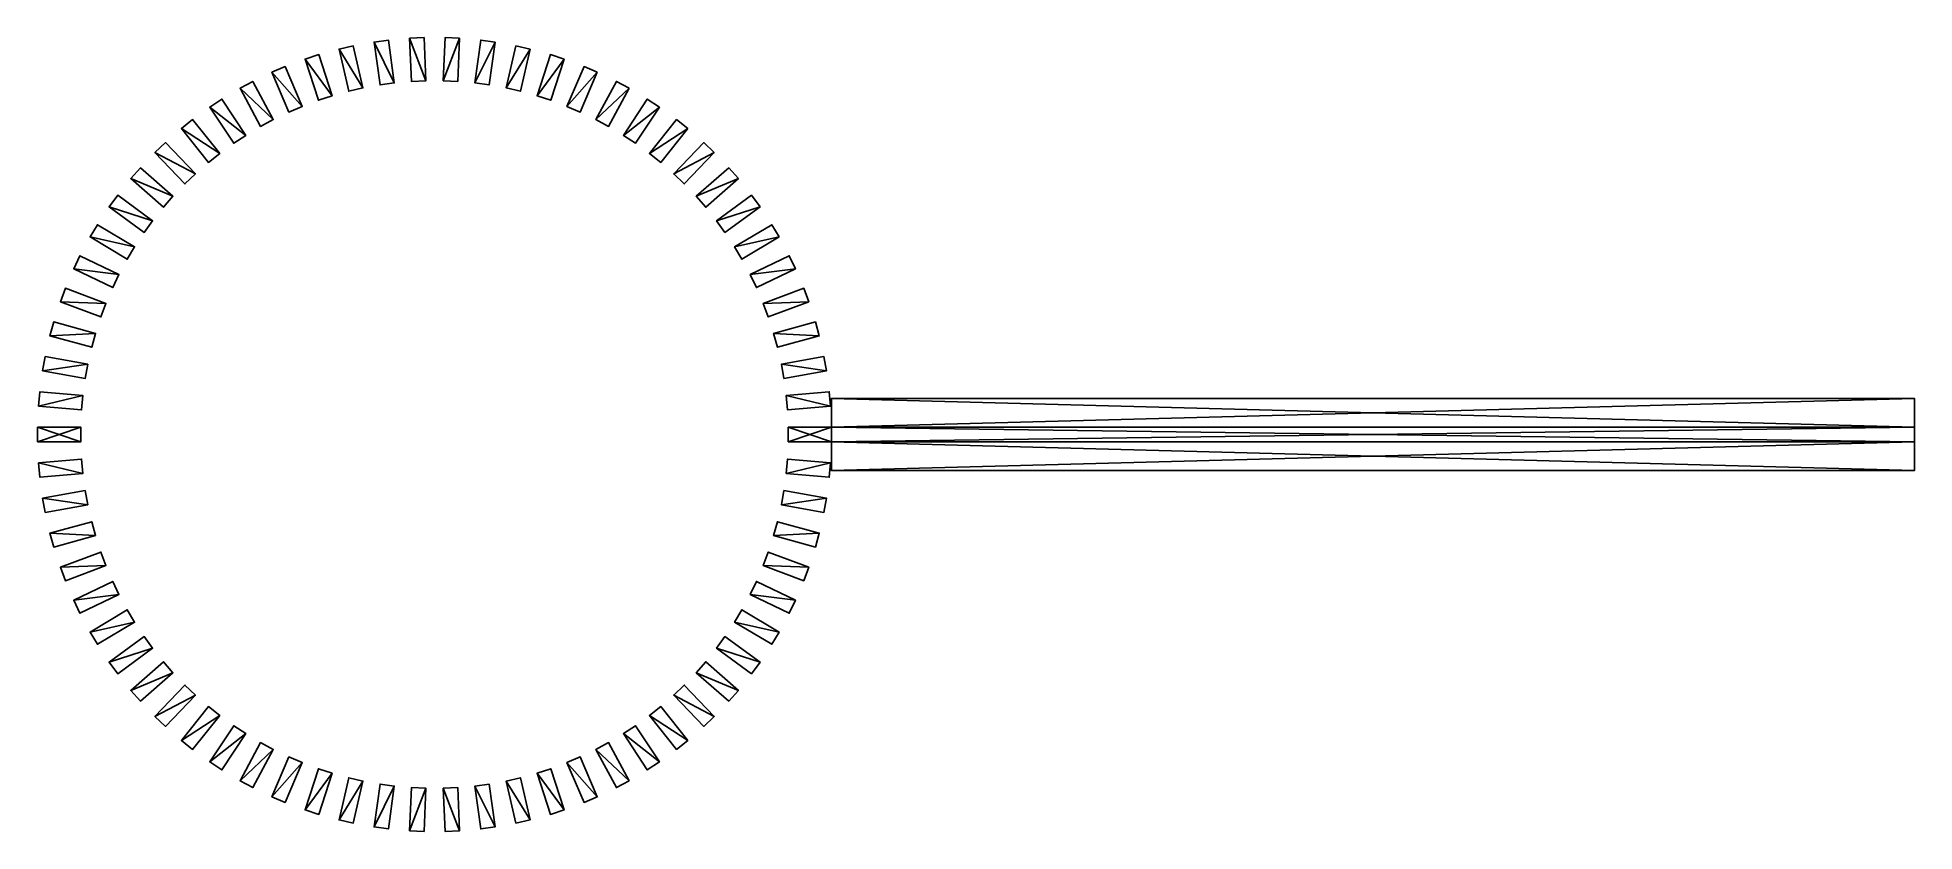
# Model space of a CAD drawing. Header units: millimetres. Extents: x -28 to 102, y -27 to 27.
import ezdxf

# ---------------------------------------------------------------- set-up
doc = ezdxf.new("R2010")
doc.units = ezdxf.units.MM

msp = doc.modelspace()

# ---------------------------------------------------------------- linework, layer by layer
for points in [[(-2.79, 24.35, -2.5), (-4.19, 27.18, -2.5), (-3.2, 27.32, -2.5)], [(-2.79, 24.35, 2.5), (-3.2, 27.32, 2.5), (-4.19, 27.18, 2.5)], [(-3.2, 27.32, -2.5), (-4.19, 27.18, -2.5), (-4.19, 27.18, 2.5)], [(-3.2, 27.32, -2.5), (-4.19, 27.18, 2.5), (-3.2, 27.32, 2.5)], [(-3.2, 27.32, 2.5), (-2.79, 24.35, 2.5), (-2.79, 24.35, -2.5)], [(-3.2, 27.32, 2.5), (-2.79, 24.35, -2.5), (-3.2, 27.32, -2.5)], [(-0.6, 24.5, -2.5), (-1.73, 27.45, -2.5), (-0.73, 27.49, -2.5)], [(-0.6, 24.5, 2.5), (-0.73, 27.49, 2.5), (-1.73, 27.45, 2.5)], [(-0.73, 27.49, -2.5), (-1.73, 27.45, -2.5), (-1.73, 27.45, 2.5)], [(-0.73, 27.49, -2.5), (-1.73, 27.45, 2.5), (-0.73, 27.49, 2.5)], [(-0.6, 24.5, -2.5), (-1.6, 24.45, -2.5), (-1.73, 27.45, -2.5)], [(-0.6, 24.5, 2.5), (-1.73, 27.45, 2.5), (-1.6, 24.45, 2.5)], [(-1.6, 24.45, 2.5), (-1.73, 27.45, 2.5), (-1.73, 27.45, -2.5)], [(-1.6, 24.45, 2.5), (-1.73, 27.45, -2.5), (-1.6, 24.45, -2.5)], [(-0.73, 27.49, 2.5), (-0.6, 24.5, 2.5), (-0.6, 24.5, -2.5)], [(-0.73, 27.49, 2.5), (-0.6, 24.5, -2.5), (-0.73, 27.49, -2.5)], [(1.73, 27.45, -2.5), (0.6, 24.5, -2.5), (0.73, 27.49, -2.5)], [(1.73, 27.45, 2.5), (0.73, 27.49, 2.5), (0.6, 24.5, 2.5)], [(0.6, 24.5, 2.5), (0.73, 27.49, 2.5), (0.73, 27.49, -2.5)], [(0.6, 24.5, 2.5), (0.73, 27.49, -2.5), (0.6, 24.5, -2.5)], [(1.73, 27.45, -2.5), (1.6, 24.45, -2.5), (0.6, 24.5, -2.5)], [(1.73, 27.45, 2.5), (0.6, 24.5, 2.5), (1.6, 24.45, 2.5)], [(1.73, 27.45, -2.5), (0.73, 27.49, -2.5), (0.73, 27.49, 2.5)], [(1.73, 27.45, -2.5), (0.73, 27.49, 2.5), (1.73, 27.45, 2.5)], [(1.73, 27.45, 2.5), (1.6, 24.45, 2.5), (1.6, 24.45, -2.5)], [(1.73, 27.45, 2.5), (1.6, 24.45, -2.5), (1.73, 27.45, -2.5)], [(4.19, 27.18, -2.5), (2.79, 24.35, -2.5), (3.2, 27.32, -2.5)], [(4.19, 27.18, 2.5), (3.2, 27.32, 2.5), (2.79, 24.35, 2.5)], [(2.79, 24.35, 2.5), (3.2, 27.32, 2.5), (3.2, 27.32, -2.5)], [(2.79, 24.35, 2.5), (3.2, 27.32, -2.5), (2.79, 24.35, -2.5)], [(4.19, 27.18, -2.5), (3.2, 27.32, -2.5), (3.2, 27.32, 2.5)], [(4.19, 27.18, -2.5), (3.2, 27.32, 2.5), (4.19, 27.18, 2.5)], [(-7.1, 23.46, -2.5), (-8.97, 26, -2.5), (-8.02, 26.31, -2.5)], [(-7.1, 23.46, 2.5), (-8.02, 26.31, 2.5), (-8.97, 26, 2.5)], [(-8.02, 26.31, -2.5), (-8.97, 26, -2.5), (-8.97, 26, 2.5)], [(-8.02, 26.31, -2.5), (-8.97, 26, 2.5), (-8.02, 26.31, 2.5)], [(-8.02, 26.31, 2.5), (-7.1, 23.46, 2.5), (-7.1, 23.46, -2.5)], [(-8.02, 26.31, 2.5), (-7.1, 23.46, -2.5), (-8.02, 26.31, -2.5)], [(-4.96, 24, -2.5), (-6.61, 26.7, -2.5), (-5.63, 26.92, -2.5)], [(-4.96, 24, 2.5), (-5.63, 26.92, 2.5), (-6.61, 26.7, 2.5)], [(-5.63, 26.92, -2.5), (-6.61, 26.7, -2.5), (-6.61, 26.7, 2.5)], [(-5.63, 26.92, -2.5), (-6.61, 26.7, 2.5), (-5.63, 26.92, 2.5)], [(-4.96, 24, -2.5), (-5.94, 23.77, -2.5), (-6.61, 26.7, -2.5)], [(-4.96, 24, 2.5), (-6.61, 26.7, 2.5), (-5.94, 23.77, 2.5)], [(-5.94, 23.77, 2.5), (-6.61, 26.7, 2.5), (-6.61, 26.7, -2.5)], [(-5.94, 23.77, 2.5), (-6.61, 26.7, -2.5), (-5.94, 23.77, -2.5)], [(-5.63, 26.92, 2.5), (-4.96, 24, 2.5), (-4.96, 24, -2.5)], [(-5.63, 26.92, 2.5), (-4.96, 24, -2.5), (-5.63, 26.92, -2.5)], [(-2.79, 24.35, -2.5), (-3.78, 24.21, -2.5), (-4.19, 27.18, -2.5)], [(-2.79, 24.35, 2.5), (-4.19, 27.18, 2.5), (-3.78, 24.21, 2.5)], [(-3.78, 24.21, 2.5), (-4.19, 27.18, 2.5), (-4.19, 27.18, -2.5)], [(-3.78, 24.21, 2.5), (-4.19, 27.18, -2.5), (-3.78, 24.21, -2.5)], [(4.19, 27.18, -2.5), (3.78, 24.21, -2.5), (2.79, 24.35, -2.5)], [(4.19, 27.18, 2.5), (2.79, 24.35, 2.5), (3.78, 24.21, 2.5)], [(4.19, 27.18, 2.5), (3.78, 24.21, 2.5), (3.78, 24.21, -2.5)], [(4.19, 27.18, 2.5), (3.78, 24.21, -2.5), (4.19, 27.18, -2.5)], [(6.61, 26.7, -2.5), (4.96, 24, -2.5), (5.63, 26.92, -2.5)], [(6.61, 26.7, 2.5), (5.63, 26.92, 2.5), (4.96, 24, 2.5)], [(4.96, 24, 2.5), (5.63, 26.92, 2.5), (5.63, 26.92, -2.5)], [(4.96, 24, 2.5), (5.63, 26.92, -2.5), (4.96, 24, -2.5)], [(6.61, 26.7, -2.5), (5.94, 23.77, -2.5), (4.96, 24, -2.5)], [(6.61, 26.7, 2.5), (4.96, 24, 2.5), (5.94, 23.77, 2.5)], [(6.61, 26.7, -2.5), (5.63, 26.92, -2.5), (5.63, 26.92, 2.5)], [(6.61, 26.7, -2.5), (5.63, 26.92, 2.5), (6.61, 26.7, 2.5)], [(6.61, 26.7, 2.5), (5.94, 23.77, 2.5), (5.94, 23.77, -2.5)], [(6.61, 26.7, 2.5), (5.94, 23.77, -2.5), (6.61, 26.7, -2.5)], [(8.97, 26, -2.5), (7.1, 23.46, -2.5), (8.02, 26.31, -2.5)], [(8.97, 26, 2.5), (8.02, 26.31, 2.5), (7.1, 23.46, 2.5)], [(7.1, 23.46, 2.5), (8.02, 26.31, 2.5), (8.02, 26.31, -2.5)], [(7.1, 23.46, 2.5), (8.02, 26.31, -2.5), (7.1, 23.46, -2.5)], [(8.97, 26, -2.5), (8.02, 26.31, -2.5), (8.02, 26.31, 2.5)], [(8.97, 26, -2.5), (8.02, 26.31, 2.5), (8.97, 26, 2.5)], [(-9.17, 22.72, -2.5), (-11.27, 25.09, -2.5), (-10.35, 25.48, -2.5)], [(-9.17, 22.72, 2.5), (-10.35, 25.48, 2.5), (-11.27, 25.09, 2.5)], [(-10.35, 25.48, -2.5), (-11.27, 25.09, -2.5), (-11.27, 25.09, 2.5)], [(-10.35, 25.48, -2.5), (-11.27, 25.09, 2.5), (-10.35, 25.48, 2.5)], [(-9.17, 22.72, -2.5), (-10.09, 22.33, -2.5), (-11.27, 25.09, -2.5)], [(-9.17, 22.72, 2.5), (-11.27, 25.09, 2.5), (-10.09, 22.33, 2.5)], [(-10.09, 22.33, 2.5), (-11.27, 25.09, 2.5), (-11.27, 25.09, -2.5)], [(-10.09, 22.33, 2.5), (-11.27, 25.09, -2.5), (-10.09, 22.33, -2.5)], [(-10.35, 25.48, 2.5), (-9.17, 22.72, 2.5), (-9.17, 22.72, -2.5)], [(-10.35, 25.48, 2.5), (-9.17, 22.72, -2.5), (-10.35, 25.48, -2.5)], [(-7.1, 23.46, -2.5), (-8.05, 23.15, -2.5), (-8.97, 26, -2.5)], [(-7.1, 23.46, 2.5), (-8.97, 26, 2.5), (-8.05, 23.15, 2.5)], [(-8.05, 23.15, 2.5), (-8.97, 26, 2.5), (-8.97, 26, -2.5)], [(-8.05, 23.15, 2.5), (-8.97, 26, -2.5), (-8.05, 23.15, -2.5)], [(8.97, 26, -2.5), (8.05, 23.15, -2.5), (7.1, 23.46, -2.5)], [(8.97, 26, 2.5), (7.1, 23.46, 2.5), (8.05, 23.15, 2.5)], [(8.97, 26, 2.5), (8.05, 23.15, 2.5), (8.05, 23.15, -2.5)], [(8.97, 26, 2.5), (8.05, 23.15, -2.5), (8.97, 26, -2.5)], [(11.27, 25.09, -2.5), (9.17, 22.72, -2.5), (10.35, 25.48, -2.5)], [(11.27, 25.09, 2.5), (10.35, 25.48, 2.5), (9.17, 22.72, 2.5)], [(9.17, 22.72, 2.5), (10.35, 25.48, 2.5), (10.35, 25.48, -2.5)], [(9.17, 22.72, 2.5), (10.35, 25.48, -2.5), (9.17, 22.72, -2.5)], [(11.27, 25.09, -2.5), (10.09, 22.33, -2.5), (9.17, 22.72, -2.5)], [(11.27, 25.09, 2.5), (9.17, 22.72, 2.5), (10.09, 22.33, 2.5)], [(11.27, 25.09, 2.5), (10.09, 22.33, 2.5), (10.09, 22.33, -2.5)], [(11.27, 25.09, 2.5), (10.09, 22.33, -2.5), (11.27, 25.09, -2.5)], [(11.27, 25.09, -2.5), (10.35, 25.48, -2.5), (10.35, 25.48, 2.5)], [(11.27, 25.09, -2.5), (10.35, 25.48, 2.5), (11.27, 25.09, 2.5)], [(-11.17, 21.81, -2.5), (-13.47, 23.98, -2.5), (-12.59, 24.45, -2.5)], [(-11.17, 21.81, 2.5), (-12.59, 24.45, 2.5), (-13.47, 23.98, 2.5)], [(-12.59, 24.45, -2.5), (-13.47, 23.98, -2.5), (-13.47, 23.98, 2.5)], [(-12.59, 24.45, -2.5), (-13.47, 23.98, 2.5), (-12.59, 24.45, 2.5)], [(-11.17, 21.81, -2.5), (-12.05, 21.34, -2.5), (-13.47, 23.98, -2.5)], [(-11.17, 21.81, 2.5), (-13.47, 23.98, 2.5), (-12.05, 21.34, 2.5)], [(-12.05, 21.34, 2.5), (-13.47, 23.98, 2.5), (-13.47, 23.98, -2.5)], [(-12.05, 21.34, 2.5), (-13.47, 23.98, -2.5), (-12.05, 21.34, -2.5)], [(-12.59, 24.45, 2.5), (-11.17, 21.81, 2.5), (-11.17, 21.81, -2.5)], [(-12.59, 24.45, 2.5), (-11.17, 21.81, -2.5), (-12.59, 24.45, -2.5)], [(-7.1, 23.46, -2.5), (-7.1, 23.46, 2.5), (-8.05, 23.15, 2.5)], [(-7.1, 23.46, -2.5), (-8.05, 23.15, 2.5), (-8.05, 23.15, -2.5)], [(-4.96, 24, -2.5), (-4.96, 24, 2.5), (-5.94, 23.77, 2.5)], [(-4.96, 24, -2.5), (-5.94, 23.77, 2.5), (-5.94, 23.77, -2.5)], [(-2.79, 24.35, -2.5), (-2.79, 24.35, 2.5), (-3.78, 24.21, 2.5)], [(-2.79, 24.35, -2.5), (-3.78, 24.21, 2.5), (-3.78, 24.21, -2.5)], [(-0.6, 24.5, -2.5), (-0.6, 24.5, 2.5), (-1.6, 24.45, 2.5)], [(-0.6, 24.5, -2.5), (-1.6, 24.45, 2.5), (-1.6, 24.45, -2.5)], [(1.6, 24.45, -2.5), (1.6, 24.45, 2.5), (0.6, 24.5, 2.5)], [(1.6, 24.45, -2.5), (0.6, 24.5, 2.5), (0.6, 24.5, -2.5)], [(3.78, 24.21, -2.5), (3.78, 24.21, 2.5), (2.79, 24.35, 2.5)], [(3.78, 24.21, -2.5), (2.79, 24.35, 2.5), (2.79, 24.35, -2.5)], [(5.94, 23.77, -2.5), (5.94, 23.77, 2.5), (4.96, 24, 2.5)], [(5.94, 23.77, -2.5), (4.96, 24, 2.5), (4.96, 24, -2.5)], [(8.05, 23.15, -2.5), (8.05, 23.15, 2.5), (7.1, 23.46, 2.5)], [(8.05, 23.15, -2.5), (7.1, 23.46, 2.5), (7.1, 23.46, -2.5)], [(13.47, 23.98, -2.5), (11.17, 21.81, -2.5), (12.59, 24.45, -2.5)], [(13.47, 23.98, 2.5), (12.59, 24.45, 2.5), (11.17, 21.81, 2.5)], [(11.17, 21.81, 2.5), (12.59, 24.45, 2.5), (12.59, 24.45, -2.5)], [(11.17, 21.81, 2.5), (12.59, 24.45, -2.5), (11.17, 21.81, -2.5)], [(13.47, 23.98, -2.5), (12.05, 21.34, -2.5), (11.17, 21.81, -2.5)], [(13.47, 23.98, 2.5), (11.17, 21.81, 2.5), (12.05, 21.34, 2.5)], [(13.47, 23.98, 2.5), (12.05, 21.34, 2.5), (12.05, 21.34, -2.5)], [(13.47, 23.98, 2.5), (12.05, 21.34, -2.5), (13.47, 23.98, -2.5)], [(13.47, 23.98, -2.5), (12.59, 24.45, -2.5), (12.59, 24.45, 2.5)], [(13.47, 23.98, -2.5), (12.59, 24.45, 2.5), (13.47, 23.98, 2.5)], [(-13.08, 20.72, -2.5), (-15.57, 22.68, -2.5), (-14.73, 23.23, -2.5)], [(-13.08, 20.72, 2.5), (-14.73, 23.23, 2.5), (-15.57, 22.68, 2.5)], [(-14.73, 23.23, -2.5), (-15.57, 22.68, -2.5), (-15.57, 22.68, 2.5)], [(-14.73, 23.23, -2.5), (-15.57, 22.68, 2.5), (-14.73, 23.23, 2.5)], [(-13.08, 20.72, -2.5), (-13.91, 20.17, -2.5), (-15.57, 22.68, -2.5)], [(-13.08, 20.72, 2.5), (-15.57, 22.68, 2.5), (-13.91, 20.17, 2.5)], [(-13.91, 20.17, 2.5), (-15.57, 22.68, 2.5), (-15.57, 22.68, -2.5)], [(-13.91, 20.17, 2.5), (-15.57, 22.68, -2.5), (-13.91, 20.17, -2.5)], [(-14.73, 23.23, 2.5), (-13.08, 20.72, 2.5), (-13.08, 20.72, -2.5)], [(-14.73, 23.23, 2.5), (-13.08, 20.72, -2.5), (-14.73, 23.23, -2.5)], [(-9.17, 22.72, -2.5), (-9.17, 22.72, 2.5), (-10.09, 22.33, 2.5)], [(-9.17, 22.72, -2.5), (-10.09, 22.33, 2.5), (-10.09, 22.33, -2.5)], [(10.09, 22.33, -2.5), (10.09, 22.33, 2.5), (9.17, 22.72, 2.5)], [(10.09, 22.33, -2.5), (9.17, 22.72, 2.5), (9.17, 22.72, -2.5)], [(15.57, 22.68, -2.5), (13.08, 20.72, -2.5), (14.73, 23.23, -2.5)], [(15.57, 22.68, 2.5), (14.73, 23.23, 2.5), (13.08, 20.72, 2.5)], [(13.08, 20.72, 2.5), (14.73, 23.23, 2.5), (14.73, 23.23, -2.5)], [(13.08, 20.72, 2.5), (14.73, 23.23, -2.5), (13.08, 20.72, -2.5)], [(15.57, 22.68, -2.5), (13.91, 20.17, -2.5), (13.08, 20.72, -2.5)], [(15.57, 22.68, 2.5), (13.08, 20.72, 2.5), (13.91, 20.17, 2.5)], [(15.57, 22.68, 2.5), (13.91, 20.17, 2.5), (13.91, 20.17, -2.5)], [(15.57, 22.68, 2.5), (13.91, 20.17, -2.5), (15.57, 22.68, -2.5)], [(15.57, 22.68, -2.5), (14.73, 23.23, -2.5), (14.73, 23.23, 2.5)], [(15.57, 22.68, -2.5), (14.73, 23.23, 2.5), (15.57, 22.68, 2.5)], [(-14.88, 19.47, -2.5), (-17.54, 21.19, -2.5), (-16.76, 21.81, -2.5)], [(-14.88, 19.47, 2.5), (-16.76, 21.81, 2.5), (-17.54, 21.19, 2.5)], [(-16.76, 21.81, -2.5), (-17.54, 21.19, -2.5), (-17.54, 21.19, 2.5)], [(-16.76, 21.81, -2.5), (-17.54, 21.19, 2.5), (-16.76, 21.81, 2.5)], [(-14.88, 19.47, -2.5), (-15.67, 18.84, -2.5), (-17.54, 21.19, -2.5)], [(-14.88, 19.47, 2.5), (-17.54, 21.19, 2.5), (-15.67, 18.84, 2.5)], [(-15.67, 18.84, 2.5), (-17.54, 21.19, 2.5), (-17.54, 21.19, -2.5)], [(-15.67, 18.84, 2.5), (-17.54, 21.19, -2.5), (-15.67, 18.84, -2.5)], [(-16.76, 21.81, 2.5), (-14.88, 19.47, 2.5), (-14.88, 19.47, -2.5)], [(-16.76, 21.81, 2.5), (-14.88, 19.47, -2.5), (-16.76, 21.81, -2.5)], [(-11.17, 21.81, -2.5), (-11.17, 21.81, 2.5), (-12.05, 21.34, 2.5)], [(-11.17, 21.81, -2.5), (-12.05, 21.34, 2.5), (-12.05, 21.34, -2.5)], [(12.05, 21.34, -2.5), (12.05, 21.34, 2.5), (11.17, 21.81, 2.5)], [(12.05, 21.34, -2.5), (11.17, 21.81, 2.5), (11.17, 21.81, -2.5)], [(17.54, 21.19, -2.5), (14.88, 19.47, -2.5), (16.76, 21.81, -2.5)], [(17.54, 21.19, 2.5), (16.76, 21.81, 2.5), (14.88, 19.47, 2.5)], [(14.88, 19.47, 2.5), (16.76, 21.81, 2.5), (16.76, 21.81, -2.5)], [(14.88, 19.47, 2.5), (16.76, 21.81, -2.5), (14.88, 19.47, -2.5)], [(17.54, 21.19, -2.5), (15.67, 18.84, -2.5), (14.88, 19.47, -2.5)], [(17.54, 21.19, 2.5), (14.88, 19.47, 2.5), (15.67, 18.84, 2.5)], [(17.54, 21.19, 2.5), (15.67, 18.84, 2.5), (15.67, 18.84, -2.5)], [(17.54, 21.19, 2.5), (15.67, 18.84, -2.5), (17.54, 21.19, -2.5)], [(17.54, 21.19, -2.5), (16.76, 21.81, -2.5), (16.76, 21.81, 2.5)], [(17.54, 21.19, -2.5), (16.76, 21.81, 2.5), (17.54, 21.19, 2.5)], [(-16.57, 18.05, -2.5), (-19.37, 19.53, -2.5), (-18.64, 20.22, -2.5)], [(-16.57, 18.05, 2.5), (-18.64, 20.22, 2.5), (-19.37, 19.53, 2.5)], [(-18.64, 20.22, -2.5), (-19.37, 19.53, -2.5), (-19.37, 19.53, 2.5)], [(-18.64, 20.22, -2.5), (-19.37, 19.53, 2.5), (-18.64, 20.22, 2.5)], [(-16.57, 18.05, -2.5), (-17.29, 17.36, -2.5), (-19.37, 19.53, -2.5)], [(-16.57, 18.05, 2.5), (-19.37, 19.53, 2.5), (-17.29, 17.36, 2.5)], [(-17.29, 17.36, 2.5), (-19.37, 19.53, 2.5), (-19.37, 19.53, -2.5)], [(-17.29, 17.36, 2.5), (-19.37, 19.53, -2.5), (-17.29, 17.36, -2.5)], [(-18.64, 20.22, 2.5), (-16.57, 18.05, 2.5), (-16.57, 18.05, -2.5)], [(-18.64, 20.22, 2.5), (-16.57, 18.05, -2.5), (-18.64, 20.22, -2.5)], [(-13.08, 20.72, -2.5), (-13.08, 20.72, 2.5), (-13.91, 20.17, 2.5)], [(-13.08, 20.72, -2.5), (-13.91, 20.17, 2.5), (-13.91, 20.17, -2.5)], [(13.91, 20.17, -2.5), (13.91, 20.17, 2.5), (13.08, 20.72, 2.5)], [(13.91, 20.17, -2.5), (13.08, 20.72, 2.5), (13.08, 20.72, -2.5)], [(19.37, 19.53, -2.5), (16.57, 18.05, -2.5), (18.64, 20.22, -2.5)], [(19.37, 19.53, 2.5), (18.64, 20.22, 2.5), (16.57, 18.05, 2.5)], [(16.57, 18.05, 2.5), (18.64, 20.22, 2.5), (18.64, 20.22, -2.5)], [(16.57, 18.05, 2.5), (18.64, 20.22, -2.5), (16.57, 18.05, -2.5)], [(19.37, 19.53, -2.5), (17.29, 17.36, -2.5), (16.57, 18.05, -2.5)], [(19.37, 19.53, 2.5), (16.57, 18.05, 2.5), (17.29, 17.36, 2.5)], [(19.37, 19.53, 2.5), (17.29, 17.36, 2.5), (17.29, 17.36, -2.5)], [(19.37, 19.53, 2.5), (17.29, 17.36, -2.5), (19.37, 19.53, -2.5)], [(19.37, 19.53, -2.5), (18.64, 20.22, -2.5), (18.64, 20.22, 2.5)], [(19.37, 19.53, -2.5), (18.64, 20.22, 2.5), (19.37, 19.53, 2.5)], [(-18.12, 16.5, -2.5), (-21.04, 17.72, -2.5), (-20.38, 18.47, -2.5)], [(-18.12, 16.5, 2.5), (-20.38, 18.47, 2.5), (-21.04, 17.72, 2.5)], [(-20.38, 18.47, -2.5), (-21.04, 17.72, -2.5), (-21.04, 17.72, 2.5)], [(-20.38, 18.47, -2.5), (-21.04, 17.72, 2.5), (-20.38, 18.47, 2.5)], [(-20.38, 18.47, 2.5), (-18.12, 16.5, 2.5), (-18.12, 16.5, -2.5)], [(-20.38, 18.47, 2.5), (-18.12, 16.5, -2.5), (-20.38, 18.47, -2.5)], [(-14.88, 19.47, -2.5), (-14.88, 19.47, 2.5), (-15.67, 18.84, 2.5)], [(-14.88, 19.47, -2.5), (-15.67, 18.84, 2.5), (-15.67, 18.84, -2.5)], [(15.67, 18.84, -2.5), (15.67, 18.84, 2.5), (14.88, 19.47, 2.5)], [(15.67, 18.84, -2.5), (14.88, 19.47, 2.5), (14.88, 19.47, -2.5)], [(21.04, 17.72, -2.5), (18.12, 16.5, -2.5), (20.38, 18.47, -2.5)], [(21.04, 17.72, 2.5), (20.38, 18.47, 2.5), (18.12, 16.5, 2.5)], [(18.12, 16.5, 2.5), (20.38, 18.47, 2.5), (20.38, 18.47, -2.5)], [(18.12, 16.5, 2.5), (20.38, 18.47, -2.5), (18.12, 16.5, -2.5)], [(21.04, 17.72, -2.5), (20.38, 18.47, -2.5), (20.38, 18.47, 2.5)], [(21.04, 17.72, -2.5), (20.38, 18.47, 2.5), (21.04, 17.72, 2.5)], [(-18.12, 16.5, -2.5), (-18.78, 15.74, -2.5), (-21.04, 17.72, -2.5)], [(-18.12, 16.5, 2.5), (-21.04, 17.72, 2.5), (-18.78, 15.74, 2.5)], [(-18.78, 15.74, 2.5), (-21.04, 17.72, 2.5), (-21.04, 17.72, -2.5)], [(-18.78, 15.74, 2.5), (-21.04, 17.72, -2.5), (-18.78, 15.74, -2.5)], [(-16.57, 18.05, -2.5), (-16.57, 18.05, 2.5), (-17.29, 17.36, 2.5)], [(-16.57, 18.05, -2.5), (-17.29, 17.36, 2.5), (-17.29, 17.36, -2.5)], [(17.29, 17.36, -2.5), (17.29, 17.36, 2.5), (16.57, 18.05, 2.5)], [(17.29, 17.36, -2.5), (16.57, 18.05, 2.5), (16.57, 18.05, -2.5)], [(21.04, 17.72, -2.5), (18.78, 15.74, -2.5), (18.12, 16.5, -2.5)], [(21.04, 17.72, 2.5), (18.12, 16.5, 2.5), (18.78, 15.74, 2.5)], [(21.04, 17.72, 2.5), (18.78, 15.74, 2.5), (18.78, 15.74, -2.5)], [(21.04, 17.72, 2.5), (18.78, 15.74, -2.5), (21.04, 17.72, -2.5)], [(-19.53, 14.81, -2.5), (-22.54, 15.76, -2.5), (-21.95, 16.57, -2.5)], [(-19.53, 14.81, 2.5), (-21.95, 16.57, 2.5), (-22.54, 15.76, 2.5)], [(-21.95, 16.57, -2.5), (-22.54, 15.76, -2.5), (-22.54, 15.76, 2.5)], [(-21.95, 16.57, -2.5), (-22.54, 15.76, 2.5), (-21.95, 16.57, 2.5)], [(-19.53, 14.81, -2.5), (-20.11, 14, -2.5), (-22.54, 15.76, -2.5)], [(-19.53, 14.81, 2.5), (-22.54, 15.76, 2.5), (-20.11, 14, 2.5)], [(-20.11, 14, 2.5), (-22.54, 15.76, 2.5), (-22.54, 15.76, -2.5)], [(-20.11, 14, 2.5), (-22.54, 15.76, -2.5), (-20.11, 14, -2.5)], [(-21.95, 16.57, 2.5), (-19.53, 14.81, 2.5), (-19.53, 14.81, -2.5)], [(-21.95, 16.57, 2.5), (-19.53, 14.81, -2.5), (-21.95, 16.57, -2.5)], [(-18.12, 16.5, -2.5), (-18.12, 16.5, 2.5), (-18.78, 15.74, 2.5)], [(-18.12, 16.5, -2.5), (-18.78, 15.74, 2.5), (-18.78, 15.74, -2.5)], [(18.78, 15.74, -2.5), (18.78, 15.74, 2.5), (18.12, 16.5, 2.5)], [(18.78, 15.74, -2.5), (18.12, 16.5, 2.5), (18.12, 16.5, -2.5)], [(22.54, 15.76, -2.5), (19.53, 14.81, -2.5), (21.95, 16.57, -2.5)], [(22.54, 15.76, 2.5), (21.95, 16.57, 2.5), (19.53, 14.81, 2.5)], [(19.53, 14.81, 2.5), (21.95, 16.57, 2.5), (21.95, 16.57, -2.5)], [(19.53, 14.81, 2.5), (21.95, 16.57, -2.5), (19.53, 14.81, -2.5)], [(22.54, 15.76, -2.5), (20.11, 14, -2.5), (19.53, 14.81, -2.5)], [(22.54, 15.76, 2.5), (19.53, 14.81, 2.5), (20.11, 14, 2.5)], [(22.54, 15.76, 2.5), (20.11, 14, 2.5), (20.11, 14, -2.5)], [(22.54, 15.76, 2.5), (20.11, 14, -2.5), (22.54, 15.76, -2.5)], [(22.54, 15.76, -2.5), (21.95, 16.57, -2.5), (21.95, 16.57, 2.5)], [(22.54, 15.76, -2.5), (21.95, 16.57, 2.5), (22.54, 15.76, 2.5)], [(-20.78, 13, -2.5), (-23.86, 13.68, -2.5), (-23.35, 14.53, -2.5)], [(-20.78, 13, 2.5), (-23.35, 14.53, 2.5), (-23.86, 13.68, 2.5)], [(-23.35, 14.53, -2.5), (-23.86, 13.68, -2.5), (-23.86, 13.68, 2.5)], [(-23.35, 14.53, -2.5), (-23.86, 13.68, 2.5), (-23.35, 14.53, 2.5)], [(-23.35, 14.53, 2.5), (-20.78, 13, 2.5), (-20.78, 13, -2.5)], [(-23.35, 14.53, 2.5), (-20.78, 13, -2.5), (-23.35, 14.53, -2.5)], [(-19.53, 14.81, -2.5), (-19.53, 14.81, 2.5), (-20.11, 14, 2.5)], [(-19.53, 14.81, -2.5), (-20.11, 14, 2.5), (-20.11, 14, -2.5)], [(20.11, 14, -2.5), (20.11, 14, 2.5), (19.53, 14.81, 2.5)], [(20.11, 14, -2.5), (19.53, 14.81, 2.5), (19.53, 14.81, -2.5)], [(23.86, 13.68, -2.5), (20.78, 13, -2.5), (23.35, 14.53, -2.5)], [(23.86, 13.68, 2.5), (23.35, 14.53, 2.5), (20.78, 13, 2.5)], [(20.78, 13, 2.5), (23.35, 14.53, 2.5), (23.35, 14.53, -2.5)], [(20.78, 13, 2.5), (23.35, 14.53, -2.5), (20.78, 13, -2.5)], [(23.86, 13.68, -2.5), (23.35, 14.53, -2.5), (23.35, 14.53, 2.5)], [(23.86, 13.68, -2.5), (23.35, 14.53, 2.5), (23.86, 13.68, 2.5)], [(-20.78, 13, -2.5), (-21.29, 12.14, -2.5), (-23.86, 13.68, -2.5)], [(-20.78, 13, 2.5), (-23.86, 13.68, 2.5), (-21.29, 12.14, 2.5)], [(-21.29, 12.14, 2.5), (-23.86, 13.68, 2.5), (-23.86, 13.68, -2.5)], [(-21.29, 12.14, 2.5), (-23.86, 13.68, -2.5), (-21.29, 12.14, -2.5)], [(23.86, 13.68, -2.5), (21.29, 12.14, -2.5), (20.78, 13, -2.5)], [(23.86, 13.68, 2.5), (20.78, 13, 2.5), (21.29, 12.14, 2.5)], [(23.86, 13.68, 2.5), (21.29, 12.14, 2.5), (21.29, 12.14, -2.5)], [(23.86, 13.68, 2.5), (21.29, 12.14, -2.5), (23.86, 13.68, -2.5)], [(-21.86, 11.08, -2.5), (-24.99, 11.48, -2.5), (-24.56, 12.38, -2.5)], [(-21.86, 11.08, 2.5), (-24.56, 12.38, 2.5), (-24.99, 11.48, 2.5)], [(-24.56, 12.38, -2.5), (-24.99, 11.48, -2.5), (-24.99, 11.48, 2.5)], [(-24.56, 12.38, -2.5), (-24.99, 11.48, 2.5), (-24.56, 12.38, 2.5)], [(-24.56, 12.38, 2.5), (-21.86, 11.08, 2.5), (-21.86, 11.08, -2.5)], [(-24.56, 12.38, 2.5), (-21.86, 11.08, -2.5), (-24.56, 12.38, -2.5)], [(-20.78, 13, -2.5), (-20.78, 13, 2.5), (-21.29, 12.14, 2.5)], [(-20.78, 13, -2.5), (-21.29, 12.14, 2.5), (-21.29, 12.14, -2.5)], [(21.29, 12.14, -2.5), (21.29, 12.14, 2.5), (20.78, 13, 2.5)], [(21.29, 12.14, -2.5), (20.78, 13, 2.5), (20.78, 13, -2.5)], [(24.99, 11.48, -2.5), (21.86, 11.08, -2.5), (24.56, 12.38, -2.5)], [(24.99, 11.48, 2.5), (24.56, 12.38, 2.5), (21.86, 11.08, 2.5)], [(21.86, 11.08, 2.5), (24.56, 12.38, 2.5), (24.56, 12.38, -2.5)], [(21.86, 11.08, 2.5), (24.56, 12.38, -2.5), (21.86, 11.08, -2.5)], [(24.99, 11.48, -2.5), (24.56, 12.38, -2.5), (24.56, 12.38, 2.5)], [(24.99, 11.48, -2.5), (24.56, 12.38, 2.5), (24.99, 11.48, 2.5)], [(-21.86, 11.08, -2.5), (-22.29, 10.18, -2.5), (-24.99, 11.48, -2.5)], [(-21.86, 11.08, 2.5), (-24.99, 11.48, 2.5), (-22.29, 10.18, 2.5)], [(-22.29, 10.18, 2.5), (-24.99, 11.48, 2.5), (-24.99, 11.48, -2.5)], [(-22.29, 10.18, 2.5), (-24.99, 11.48, -2.5), (-22.29, 10.18, -2.5)], [(-21.86, 11.08, -2.5), (-21.86, 11.08, 2.5), (-22.29, 10.18, 2.5)], [(-21.86, 11.08, -2.5), (-22.29, 10.18, 2.5), (-22.29, 10.18, -2.5)], [(24.99, 11.48, -2.5), (22.29, 10.18, -2.5), (21.86, 11.08, -2.5)], [(24.99, 11.48, 2.5), (21.86, 11.08, 2.5), (22.29, 10.18, 2.5)], [(22.29, 10.18, -2.5), (22.29, 10.18, 2.5), (21.86, 11.08, 2.5)], [(22.29, 10.18, -2.5), (21.86, 11.08, 2.5), (21.86, 11.08, -2.5)], [(24.99, 11.48, 2.5), (22.29, 10.18, 2.5), (22.29, 10.18, -2.5)], [(24.99, 11.48, 2.5), (22.29, 10.18, -2.5), (24.99, 11.48, -2.5)], [(-22.76, 9.08, -2.5), (-25.92, 9.19, -2.5), (-25.57, 10.13, -2.5)], [(-22.76, 9.08, 2.5), (-25.57, 10.13, 2.5), (-25.92, 9.19, 2.5)], [(-25.57, 10.13, -2.5), (-25.92, 9.19, -2.5), (-25.92, 9.19, 2.5)], [(-25.57, 10.13, -2.5), (-25.92, 9.19, 2.5), (-25.57, 10.13, 2.5)], [(-22.76, 9.08, -2.5), (-23.11, 8.14, -2.5), (-25.92, 9.19, -2.5)], [(-22.76, 9.08, 2.5), (-25.92, 9.19, 2.5), (-23.11, 8.14, 2.5)], [(-23.11, 8.14, 2.5), (-25.92, 9.19, 2.5), (-25.92, 9.19, -2.5)], [(-23.11, 8.14, 2.5), (-25.92, 9.19, -2.5), (-23.11, 8.14, -2.5)], [(-25.57, 10.13, 2.5), (-22.76, 9.08, 2.5), (-22.76, 9.08, -2.5)], [(-25.57, 10.13, 2.5), (-22.76, 9.08, -2.5), (-25.57, 10.13, -2.5)], [(25.92, 9.19, -2.5), (22.76, 9.08, -2.5), (25.57, 10.13, -2.5)], [(25.92, 9.19, 2.5), (25.57, 10.13, 2.5), (22.76, 9.08, 2.5)], [(22.76, 9.08, 2.5), (25.57, 10.13, 2.5), (25.57, 10.13, -2.5)], [(22.76, 9.08, 2.5), (25.57, 10.13, -2.5), (22.76, 9.08, -2.5)], [(25.92, 9.19, -2.5), (23.11, 8.14, -2.5), (22.76, 9.08, -2.5)], [(25.92, 9.19, 2.5), (22.76, 9.08, 2.5), (23.11, 8.14, 2.5)], [(25.92, 9.19, 2.5), (23.11, 8.14, 2.5), (23.11, 8.14, -2.5)], [(25.92, 9.19, 2.5), (23.11, 8.14, -2.5), (25.92, 9.19, -2.5)], [(25.92, 9.19, -2.5), (25.57, 10.13, -2.5), (25.57, 10.13, 2.5)], [(25.92, 9.19, -2.5), (25.57, 10.13, 2.5), (25.92, 9.19, 2.5)], [(-22.76, 9.08, -2.5), (-22.76, 9.08, 2.5), (-23.11, 8.14, 2.5)], [(-22.76, 9.08, -2.5), (-23.11, 8.14, 2.5), (-23.11, 8.14, -2.5)], [(23.11, 8.14, -2.5), (23.11, 8.14, 2.5), (22.76, 9.08, 2.5)], [(23.11, 8.14, -2.5), (22.76, 9.08, 2.5), (22.76, 9.08, -2.5)], [(-23.48, 7, -2.5), (-26.64, 6.83, -2.5), (-26.38, 7.8, -2.5)], [(-23.48, 7, 2.5), (-26.38, 7.8, 2.5), (-26.64, 6.83, 2.5)], [(-26.38, 7.8, -2.5), (-26.64, 6.83, -2.5), (-26.64, 6.83, 2.5)], [(-26.38, 7.8, -2.5), (-26.64, 6.83, 2.5), (-26.38, 7.8, 2.5)], [(-23.48, 7, -2.5), (-23.75, 6.04, -2.5), (-26.64, 6.83, -2.5)], [(-23.48, 7, 2.5), (-26.64, 6.83, 2.5), (-23.75, 6.04, 2.5)], [(-23.75, 6.04, 2.5), (-26.64, 6.83, 2.5), (-26.64, 6.83, -2.5)], [(-23.75, 6.04, 2.5), (-26.64, 6.83, -2.5), (-23.75, 6.04, -2.5)], [(-26.38, 7.8, 2.5), (-23.48, 7, 2.5), (-23.48, 7, -2.5)], [(-26.38, 7.8, 2.5), (-23.48, 7, -2.5), (-26.38, 7.8, -2.5)], [(-23.48, 7, -2.5), (-23.48, 7, 2.5), (-23.75, 6.04, 2.5)], [(-23.48, 7, -2.5), (-23.75, 6.04, 2.5), (-23.75, 6.04, -2.5)], [(26.64, 6.83, -2.5), (23.48, 7, -2.5), (26.38, 7.8, -2.5)], [(26.64, 6.83, 2.5), (26.38, 7.8, 2.5), (23.48, 7, 2.5)], [(23.48, 7, 2.5), (26.38, 7.8, 2.5), (26.38, 7.8, -2.5)], [(23.48, 7, 2.5), (26.38, 7.8, -2.5), (23.48, 7, -2.5)], [(26.64, 6.83, -2.5), (23.75, 6.04, -2.5), (23.48, 7, -2.5)], [(26.64, 6.83, 2.5), (23.48, 7, 2.5), (23.75, 6.04, 2.5)], [(23.75, 6.04, -2.5), (23.75, 6.04, 2.5), (23.48, 7, 2.5)], [(23.75, 6.04, -2.5), (23.48, 7, 2.5), (23.48, 7, -2.5)], [(26.64, 6.83, 2.5), (23.75, 6.04, 2.5), (23.75, 6.04, -2.5)], [(26.64, 6.83, 2.5), (23.75, 6.04, -2.5), (26.64, 6.83, -2.5)], [(26.64, 6.83, -2.5), (26.38, 7.8, -2.5), (26.38, 7.8, 2.5)], [(26.64, 6.83, -2.5), (26.38, 7.8, 2.5), (26.64, 6.83, 2.5)], [(-24.02, 4.87, -2.5), (-27.15, 4.42, -2.5), (-26.97, 5.4, -2.5)], [(-24.02, 4.87, 2.5), (-26.97, 5.4, 2.5), (-27.15, 4.42, 2.5)], [(-26.97, 5.4, -2.5), (-27.15, 4.42, -2.5), (-27.15, 4.42, 2.5)], [(-26.97, 5.4, -2.5), (-27.15, 4.42, 2.5), (-26.97, 5.4, 2.5)], [(-26.97, 5.4, 2.5), (-24.02, 4.87, 2.5), (-24.02, 4.87, -2.5)], [(-26.97, 5.4, 2.5), (-24.02, 4.87, -2.5), (-26.97, 5.4, -2.5)], [(27.15, 4.42, -2.5), (24.02, 4.87, -2.5), (26.97, 5.4, -2.5)], [(27.15, 4.42, 2.5), (26.97, 5.4, 2.5), (24.02, 4.87, 2.5)], [(24.02, 4.87, 2.5), (26.97, 5.4, 2.5), (26.97, 5.4, -2.5)], [(24.02, 4.87, 2.5), (26.97, 5.4, -2.5), (24.02, 4.87, -2.5)], [(27.15, 4.42, -2.5), (26.97, 5.4, -2.5), (26.97, 5.4, 2.5)], [(27.15, 4.42, -2.5), (26.97, 5.4, 2.5), (27.15, 4.42, 2.5)], [(-24.02, 4.87, -2.5), (-24.2, 3.88, -2.5), (-27.15, 4.42, -2.5)], [(-24.02, 4.87, 2.5), (-27.15, 4.42, 2.5), (-24.2, 3.88, 2.5)], [(-24.2, 3.88, 2.5), (-27.15, 4.42, 2.5), (-27.15, 4.42, -2.5)], [(-24.2, 3.88, 2.5), (-27.15, 4.42, -2.5), (-24.2, 3.88, -2.5)], [(-24.02, 4.87, -2.5), (-24.02, 4.87, 2.5), (-24.2, 3.88, 2.5)], [(-24.02, 4.87, -2.5), (-24.2, 3.88, 2.5), (-24.2, 3.88, -2.5)], [(27.15, 4.42, -2.5), (24.2, 3.88, -2.5), (24.02, 4.87, -2.5)], [(27.15, 4.42, 2.5), (24.02, 4.87, 2.5), (24.2, 3.88, 2.5)], [(24.2, 3.88, -2.5), (24.2, 3.88, 2.5), (24.02, 4.87, 2.5)], [(24.2, 3.88, -2.5), (24.02, 4.87, 2.5), (24.02, 4.87, -2.5)], [(27.15, 4.42, 2.5), (24.2, 3.88, 2.5), (24.2, 3.88, -2.5)], [(27.15, 4.42, 2.5), (24.2, 3.88, -2.5), (27.15, 4.42, -2.5)], [(-24.36, 2.69, -2.5), (-27.43, 1.97, -2.5), (-27.34, 2.96, -2.5)], [(-24.36, 2.69, 2.5), (-27.34, 2.96, 2.5), (-27.43, 1.97, 2.5)], [(-27.34, 2.96, -2.5), (-27.43, 1.97, -2.5), (-27.43, 1.97, 2.5)], [(-27.34, 2.96, -2.5), (-27.43, 1.97, 2.5), (-27.34, 2.96, 2.5)], [(-24.36, 2.69, -2.5), (-24.45, 1.7, -2.5), (-27.43, 1.97, -2.5)], [(-24.36, 2.69, 2.5), (-27.43, 1.97, 2.5), (-24.45, 1.7, 2.5)], [(-27.34, 2.96, 2.5), (-24.36, 2.69, 2.5), (-24.36, 2.69, -2.5)], [(-27.34, 2.96, 2.5), (-24.36, 2.69, -2.5), (-27.34, 2.96, -2.5)], [(-24.36, 2.69, -2.5), (-24.36, 2.69, 2.5), (-24.45, 1.7, 2.5)], [(-24.36, 2.69, -2.5), (-24.45, 1.7, 2.5), (-24.45, 1.7, -2.5)], [(27.43, 1.97, -2.5), (24.36, 2.69, -2.5), (27.34, 2.96, -2.5)], [(27.43, 1.97, 2.5), (27.34, 2.96, 2.5), (24.36, 2.69, 2.5)], [(24.36, 2.69, 2.5), (27.34, 2.96, 2.5), (27.34, 2.96, -2.5)], [(24.36, 2.69, 2.5), (27.34, 2.96, -2.5), (24.36, 2.69, -2.5)], [(27.43, 1.97, -2.5), (24.45, 1.7, -2.5), (24.36, 2.69, -2.5)], [(27.43, 1.97, 2.5), (24.36, 2.69, 2.5), (24.45, 1.7, 2.5)], [(24.45, 1.7, -2.5), (24.45, 1.7, 2.5), (24.36, 2.69, 2.5)], [(24.45, 1.7, -2.5), (24.36, 2.69, 2.5), (24.36, 2.69, -2.5)], [(27.43, 1.97, -2.5), (27.34, 2.96, -2.5), (27.34, 2.96, 2.5)], [(27.43, 1.97, -2.5), (27.34, 2.96, 2.5), (27.43, 1.97, 2.5)], [(-24.45, 1.7, 2.5), (-27.43, 1.97, 2.5), (-27.43, 1.97, -2.5)], [(-24.45, 1.7, 2.5), (-27.43, 1.97, -2.5), (-24.45, 1.7, -2.5)], [(27.43, 1.97, 2.5), (24.45, 1.7, 2.5), (24.45, 1.7, -2.5)], [(27.43, 1.97, 2.5), (24.45, 1.7, -2.5), (27.43, 1.97, -2.5)], [(102.5, 2.5, -2.5), (102.5, 0.5, -2.5), (27.5, 0.5, -2.5)], [(102.5, 2.5, -2.5), (27.5, 0.5, -2.5), (27.5, 2.5, -2.5)], [(102.5, 0.5, 2.5), (102.5, 2.5, 2.5), (27.5, 2.5, 2.5)], [(102.5, 0.5, 2.5), (27.5, 2.5, 2.5), (27.5, 0.5, 2.5)], [(27.5, 2.5, -2.5), (27.5, 2.5, 2.5), (102.5, 2.5, 2.5)], [(27.5, 2.5, -2.5), (102.5, 2.5, 2.5), (102.5, 2.5, -2.5)], [(27.5, 2.5, 2.5), (27.5, 2.5, -2.5), (27.5, 0.5, -2.5)], [(27.5, 2.5, 2.5), (27.5, 0.5, -2.5), (27.5, 0.5, 2.5)], [(102.5, -2.5, -2.5), (102.5, 0.5, -2.5), (102.5, 2.5, -2.5)], [(102.5, -2.5, -2.5), (102.5, 2.5, -2.5), (102.5, 2.5, 2.5)], [(102.5, -2.5, -2.5), (102.5, 2.5, 2.5), (102.5, 0.5, 2.5)], [(-27.5, 0.5, 2.5), (-24.5, 0.5, 2.5), (-24.5, 0.5, -2.5)], [(-27.5, 0.5, 2.5), (-24.5, 0.5, -2.5), (-27.5, 0.5, -2.5)], [(-24.5, 0.5, -2.5), (-24.5, -0.5, -2.5), (-27.5, -0.5, -2.5)], [(-24.5, 0.5, -2.5), (-27.5, -0.5, -2.5), (-27.5, 0.5, -2.5)], [(-24.5, -0.5, 2.5), (-24.5, 0.5, 2.5), (-27.5, 0.5, 2.5)], [(-24.5, -0.5, 2.5), (-27.5, 0.5, 2.5), (-27.5, -0.5, 2.5)], [(-27.5, 0.5, -2.5), (-27.5, -0.5, -2.5), (-27.5, -0.5, 2.5)], [(-27.5, 0.5, -2.5), (-27.5, -0.5, 2.5), (-27.5, 0.5, 2.5)], [(-24.5, 0.5, -2.5), (-24.5, 0.5, 2.5), (-24.5, -0.5, 2.5)], [(-24.5, 0.5, -2.5), (-24.5, -0.5, 2.5), (-24.5, -0.5, -2.5)], [(24.5, -0.5, -2.5), (24.5, -0.5, 2.5), (24.5, 0.5, 2.5)], [(24.5, -0.5, -2.5), (24.5, 0.5, 2.5), (24.5, 0.5, -2.5)], [(24.5, 0.5, 2.5), (27.5, 0.5, 2.5), (27.5, 0.5, -2.5)], [(24.5, 0.5, 2.5), (27.5, 0.5, -2.5), (24.5, 0.5, -2.5)], [(27.5, 0.5, -2.5), (27.5, -0.5, -2.5), (24.5, -0.5, -2.5)], [(27.5, 0.5, -2.5), (24.5, -0.5, -2.5), (24.5, 0.5, -2.5)], [(27.5, -0.5, 2.5), (27.5, 0.5, 2.5), (24.5, 0.5, 2.5)], [(27.5, -0.5, 2.5), (24.5, 0.5, 2.5), (24.5, -0.5, 2.5)], [(27.5, 0.5, -2.5), (102.5, 0.5, -2.5), (102.5, -0.5, -2.5)], [(27.5, 0.5, -2.5), (102.5, -0.5, -2.5), (27.5, -0.5, -2.5)], [(27.5, -0.5, 2.5), (102.5, -0.5, 2.5), (102.5, 0.5, 2.5)], [(27.5, -0.5, 2.5), (102.5, 0.5, 2.5), (27.5, 0.5, 2.5)], [(102.5, -2.5, -2.5), (102.5, -0.5, -2.5), (102.5, 0.5, -2.5)], [(102.5, -2.5, -2.5), (102.5, 0.5, 2.5), (102.5, -0.5, 2.5)], [(-24.5, -0.5, 2.5), (-27.5, -0.5, 2.5), (-27.5, -0.5, -2.5)], [(-24.5, -0.5, 2.5), (-27.5, -0.5, -2.5), (-24.5, -0.5, -2.5)], [(27.5, -0.5, 2.5), (24.5, -0.5, 2.5), (24.5, -0.5, -2.5)], [(27.5, -0.5, 2.5), (24.5, -0.5, -2.5), (27.5, -0.5, -2.5)], [(102.5, -0.5, -2.5), (102.5, -2.5, -2.5), (27.5, -2.5, -2.5)], [(102.5, -0.5, -2.5), (27.5, -2.5, -2.5), (27.5, -0.5, -2.5)], [(102.5, -2.5, 2.5), (102.5, -0.5, 2.5), (27.5, -0.5, 2.5)], [(102.5, -2.5, 2.5), (27.5, -0.5, 2.5), (27.5, -2.5, 2.5)], [(27.5, -0.5, 2.5), (27.5, -0.5, -2.5), (27.5, -2.5, -2.5)], [(27.5, -0.5, 2.5), (27.5, -2.5, -2.5), (27.5, -2.5, 2.5)], [(102.5, -2.5, -2.5), (102.5, -0.5, 2.5), (102.5, -2.5, 2.5)], [(-24.36, -2.69, -2.5), (-27.43, -1.97, -2.5), (-24.45, -1.7, -2.5)], [(-24.36, -2.69, 2.5), (-24.45, -1.7, 2.5), (-27.43, -1.97, 2.5)], [(-27.43, -1.97, 2.5), (-24.45, -1.7, 2.5), (-24.45, -1.7, -2.5)], [(-27.43, -1.97, 2.5), (-24.45, -1.7, -2.5), (-27.43, -1.97, -2.5)], [(-24.36, -2.69, -2.5), (-27.34, -2.96, -2.5), (-27.43, -1.97, -2.5)], [(-24.36, -2.69, 2.5), (-27.43, -1.97, 2.5), (-27.34, -2.96, 2.5)], [(-27.43, -1.97, -2.5), (-27.34, -2.96, -2.5), (-27.34, -2.96, 2.5)], [(-27.43, -1.97, -2.5), (-27.34, -2.96, 2.5), (-27.43, -1.97, 2.5)], [(-24.45, -1.7, -2.5), (-24.45, -1.7, 2.5), (-24.36, -2.69, 2.5)], [(-24.45, -1.7, -2.5), (-24.36, -2.69, 2.5), (-24.36, -2.69, -2.5)], [(27.43, -1.97, -2.5), (24.36, -2.69, -2.5), (24.45, -1.7, -2.5)], [(27.43, -1.97, 2.5), (24.45, -1.7, 2.5), (24.36, -2.69, 2.5)], [(24.36, -2.69, -2.5), (24.36, -2.69, 2.5), (24.45, -1.7, 2.5)], [(24.36, -2.69, -2.5), (24.45, -1.7, 2.5), (24.45, -1.7, -2.5)], [(27.43, -1.97, -2.5), (27.34, -2.96, -2.5), (24.36, -2.69, -2.5)], [(27.43, -1.97, 2.5), (24.36, -2.69, 2.5), (27.34, -2.96, 2.5)], [(24.45, -1.7, 2.5), (27.43, -1.97, 2.5), (27.43, -1.97, -2.5)], [(24.45, -1.7, 2.5), (27.43, -1.97, -2.5), (24.45, -1.7, -2.5)], [(27.34, -2.96, -2.5), (27.43, -1.97, -2.5), (27.43, -1.97, 2.5)], [(27.34, -2.96, -2.5), (27.43, -1.97, 2.5), (27.34, -2.96, 2.5)], [(27.5, -2.5, -2.5), (102.5, -2.5, -2.5), (102.5, -2.5, 2.5)], [(27.5, -2.5, -2.5), (102.5, -2.5, 2.5), (27.5, -2.5, 2.5)], [(-24.36, -2.69, 2.5), (-27.34, -2.96, 2.5), (-27.34, -2.96, -2.5)], [(-24.36, -2.69, 2.5), (-27.34, -2.96, -2.5), (-24.36, -2.69, -2.5)], [(-24.02, -4.87, -2.5), (-27.15, -4.42, -2.5), (-24.2, -3.88, -2.5)], [(-24.02, -4.87, 2.5), (-24.2, -3.88, 2.5), (-27.15, -4.42, 2.5)], [(-27.15, -4.42, 2.5), (-24.2, -3.88, 2.5), (-24.2, -3.88, -2.5)], [(-27.15, -4.42, 2.5), (-24.2, -3.88, -2.5), (-27.15, -4.42, -2.5)], [(-24.2, -3.88, -2.5), (-24.2, -3.88, 2.5), (-24.02, -4.87, 2.5)], [(-24.2, -3.88, -2.5), (-24.02, -4.87, 2.5), (-24.02, -4.87, -2.5)], [(27.15, -4.42, -2.5), (24.02, -4.87, -2.5), (24.2, -3.88, -2.5)], [(27.15, -4.42, 2.5), (24.2, -3.88, 2.5), (24.02, -4.87, 2.5)], [(24.02, -4.87, -2.5), (24.02, -4.87, 2.5), (24.2, -3.88, 2.5)], [(24.02, -4.87, -2.5), (24.2, -3.88, 2.5), (24.2, -3.88, -2.5)], [(24.2, -3.88, 2.5), (27.15, -4.42, 2.5), (27.15, -4.42, -2.5)], [(24.2, -3.88, 2.5), (27.15, -4.42, -2.5), (24.2, -3.88, -2.5)], [(27.34, -2.96, 2.5), (24.36, -2.69, 2.5), (24.36, -2.69, -2.5)], [(27.34, -2.96, 2.5), (24.36, -2.69, -2.5), (27.34, -2.96, -2.5)], [(-24.02, -4.87, -2.5), (-26.97, -5.4, -2.5), (-27.15, -4.42, -2.5)], [(-24.02, -4.87, 2.5), (-27.15, -4.42, 2.5), (-26.97, -5.4, 2.5)], [(-27.15, -4.42, -2.5), (-26.97, -5.4, -2.5), (-26.97, -5.4, 2.5)], [(-27.15, -4.42, -2.5), (-26.97, -5.4, 2.5), (-27.15, -4.42, 2.5)], [(-24.02, -4.87, 2.5), (-26.97, -5.4, 2.5), (-26.97, -5.4, -2.5)], [(-24.02, -4.87, 2.5), (-26.97, -5.4, -2.5), (-24.02, -4.87, -2.5)], [(27.15, -4.42, -2.5), (26.97, -5.4, -2.5), (24.02, -4.87, -2.5)], [(27.15, -4.42, 2.5), (24.02, -4.87, 2.5), (26.97, -5.4, 2.5)], [(26.97, -5.4, 2.5), (24.02, -4.87, 2.5), (24.02, -4.87, -2.5)], [(26.97, -5.4, 2.5), (24.02, -4.87, -2.5), (26.97, -5.4, -2.5)], [(26.97, -5.4, -2.5), (27.15, -4.42, -2.5), (27.15, -4.42, 2.5)], [(26.97, -5.4, -2.5), (27.15, -4.42, 2.5), (26.97, -5.4, 2.5)], [(-23.48, -7, -2.5), (-26.64, -6.83, -2.5), (-23.75, -6.04, -2.5)], [(-23.48, -7, 2.5), (-23.75, -6.04, 2.5), (-26.64, -6.83, 2.5)], [(-26.64, -6.83, 2.5), (-23.75, -6.04, 2.5), (-23.75, -6.04, -2.5)], [(-26.64, -6.83, 2.5), (-23.75, -6.04, -2.5), (-26.64, -6.83, -2.5)], [(-23.75, -6.04, -2.5), (-23.75, -6.04, 2.5), (-23.48, -7, 2.5)], [(-23.75, -6.04, -2.5), (-23.48, -7, 2.5), (-23.48, -7, -2.5)], [(26.64, -6.83, -2.5), (23.48, -7, -2.5), (23.75, -6.04, -2.5)], [(26.64, -6.83, 2.5), (23.75, -6.04, 2.5), (23.48, -7, 2.5)], [(23.48, -7, -2.5), (23.48, -7, 2.5), (23.75, -6.04, 2.5)], [(23.48, -7, -2.5), (23.75, -6.04, 2.5), (23.75, -6.04, -2.5)], [(23.75, -6.04, 2.5), (26.64, -6.83, 2.5), (26.64, -6.83, -2.5)], [(23.75, -6.04, 2.5), (26.64, -6.83, -2.5), (23.75, -6.04, -2.5)], [(-23.48, -7, -2.5), (-26.38, -7.8, -2.5), (-26.64, -6.83, -2.5)], [(-23.48, -7, 2.5), (-26.64, -6.83, 2.5), (-26.38, -7.8, 2.5)], [(-26.64, -6.83, -2.5), (-26.38, -7.8, -2.5), (-26.38, -7.8, 2.5)], [(-26.64, -6.83, -2.5), (-26.38, -7.8, 2.5), (-26.64, -6.83, 2.5)], [(-23.48, -7, 2.5), (-26.38, -7.8, 2.5), (-26.38, -7.8, -2.5)], [(-23.48, -7, 2.5), (-26.38, -7.8, -2.5), (-23.48, -7, -2.5)], [(26.64, -6.83, -2.5), (26.38, -7.8, -2.5), (23.48, -7, -2.5)], [(26.64, -6.83, 2.5), (23.48, -7, 2.5), (26.38, -7.8, 2.5)], [(26.38, -7.8, 2.5), (23.48, -7, 2.5), (23.48, -7, -2.5)], [(26.38, -7.8, 2.5), (23.48, -7, -2.5), (26.38, -7.8, -2.5)], [(26.38, -7.8, -2.5), (26.64, -6.83, -2.5), (26.64, -6.83, 2.5)], [(26.38, -7.8, -2.5), (26.64, -6.83, 2.5), (26.38, -7.8, 2.5)], [(-22.76, -9.08, -2.5), (-25.92, -9.19, -2.5), (-23.11, -8.14, -2.5)], [(-22.76, -9.08, 2.5), (-23.11, -8.14, 2.5), (-25.92, -9.19, 2.5)], [(-25.92, -9.19, 2.5), (-23.11, -8.14, 2.5), (-23.11, -8.14, -2.5)], [(-25.92, -9.19, 2.5), (-23.11, -8.14, -2.5), (-25.92, -9.19, -2.5)], [(-22.76, -9.08, -2.5), (-25.57, -10.13, -2.5), (-25.92, -9.19, -2.5)], [(-22.76, -9.08, 2.5), (-25.92, -9.19, 2.5), (-25.57, -10.13, 2.5)], [(-22.76, -9.08, 2.5), (-25.57, -10.13, 2.5), (-25.57, -10.13, -2.5)], [(-22.76, -9.08, 2.5), (-25.57, -10.13, -2.5), (-22.76, -9.08, -2.5)], [(-23.11, -8.14, -2.5), (-23.11, -8.14, 2.5), (-22.76, -9.08, 2.5)], [(-23.11, -8.14, -2.5), (-22.76, -9.08, 2.5), (-22.76, -9.08, -2.5)], [(25.92, -9.19, -2.5), (22.76, -9.08, -2.5), (23.11, -8.14, -2.5)], [(25.92, -9.19, 2.5), (23.11, -8.14, 2.5), (22.76, -9.08, 2.5)], [(22.76, -9.08, -2.5), (22.76, -9.08, 2.5), (23.11, -8.14, 2.5)], [(22.76, -9.08, -2.5), (23.11, -8.14, 2.5), (23.11, -8.14, -2.5)], [(25.92, -9.19, -2.5), (25.57, -10.13, -2.5), (22.76, -9.08, -2.5)], [(25.92, -9.19, 2.5), (22.76, -9.08, 2.5), (25.57, -10.13, 2.5)], [(25.57, -10.13, 2.5), (22.76, -9.08, 2.5), (22.76, -9.08, -2.5)], [(25.57, -10.13, 2.5), (22.76, -9.08, -2.5), (25.57, -10.13, -2.5)], [(23.11, -8.14, 2.5), (25.92, -9.19, 2.5), (25.92, -9.19, -2.5)], [(23.11, -8.14, 2.5), (25.92, -9.19, -2.5), (23.11, -8.14, -2.5)], [(-25.92, -9.19, -2.5), (-25.57, -10.13, -2.5), (-25.57, -10.13, 2.5)], [(-25.92, -9.19, -2.5), (-25.57, -10.13, 2.5), (-25.92, -9.19, 2.5)], [(-21.86, -11.08, -2.5), (-24.99, -11.48, -2.5), (-22.29, -10.18, -2.5)], [(-21.86, -11.08, 2.5), (-22.29, -10.18, 2.5), (-24.99, -11.48, 2.5)], [(-24.99, -11.48, 2.5), (-22.29, -10.18, 2.5), (-22.29, -10.18, -2.5)], [(-24.99, -11.48, 2.5), (-22.29, -10.18, -2.5), (-24.99, -11.48, -2.5)], [(-22.29, -10.18, -2.5), (-22.29, -10.18, 2.5), (-21.86, -11.08, 2.5)], [(-22.29, -10.18, -2.5), (-21.86, -11.08, 2.5), (-21.86, -11.08, -2.5)], [(24.99, -11.48, -2.5), (21.86, -11.08, -2.5), (22.29, -10.18, -2.5)], [(24.99, -11.48, 2.5), (22.29, -10.18, 2.5), (21.86, -11.08, 2.5)], [(21.86, -11.08, -2.5), (21.86, -11.08, 2.5), (22.29, -10.18, 2.5)], [(21.86, -11.08, -2.5), (22.29, -10.18, 2.5), (22.29, -10.18, -2.5)], [(22.29, -10.18, 2.5), (24.99, -11.48, 2.5), (24.99, -11.48, -2.5)], [(22.29, -10.18, 2.5), (24.99, -11.48, -2.5), (22.29, -10.18, -2.5)], [(25.57, -10.13, -2.5), (25.92, -9.19, -2.5), (25.92, -9.19, 2.5)], [(25.57, -10.13, -2.5), (25.92, -9.19, 2.5), (25.57, -10.13, 2.5)], [(-21.86, -11.08, -2.5), (-24.56, -12.38, -2.5), (-24.99, -11.48, -2.5)], [(-21.86, -11.08, 2.5), (-24.99, -11.48, 2.5), (-24.56, -12.38, 2.5)], [(-24.99, -11.48, -2.5), (-24.56, -12.38, -2.5), (-24.56, -12.38, 2.5)], [(-24.99, -11.48, -2.5), (-24.56, -12.38, 2.5), (-24.99, -11.48, 2.5)], [(-21.86, -11.08, 2.5), (-24.56, -12.38, 2.5), (-24.56, -12.38, -2.5)], [(-21.86, -11.08, 2.5), (-24.56, -12.38, -2.5), (-21.86, -11.08, -2.5)], [(24.99, -11.48, -2.5), (24.56, -12.38, -2.5), (21.86, -11.08, -2.5)], [(24.99, -11.48, 2.5), (21.86, -11.08, 2.5), (24.56, -12.38, 2.5)], [(24.56, -12.38, 2.5), (21.86, -11.08, 2.5), (21.86, -11.08, -2.5)], [(24.56, -12.38, 2.5), (21.86, -11.08, -2.5), (24.56, -12.38, -2.5)], [(24.56, -12.38, -2.5), (24.99, -11.48, -2.5), (24.99, -11.48, 2.5)], [(24.56, -12.38, -2.5), (24.99, -11.48, 2.5), (24.56, -12.38, 2.5)], [(-20.78, -13, -2.5), (-23.86, -13.68, -2.5), (-21.29, -12.14, -2.5)], [(-20.78, -13, 2.5), (-21.29, -12.14, 2.5), (-23.86, -13.68, 2.5)], [(-23.86, -13.68, 2.5), (-21.29, -12.14, 2.5), (-21.29, -12.14, -2.5)], [(-23.86, -13.68, 2.5), (-21.29, -12.14, -2.5), (-23.86, -13.68, -2.5)], [(-20.78, -13, -2.5), (-23.35, -14.53, -2.5), (-23.86, -13.68, -2.5)], [(-20.78, -13, 2.5), (-23.86, -13.68, 2.5), (-23.35, -14.53, 2.5)], [(-20.78, -13, 2.5), (-23.35, -14.53, 2.5), (-23.35, -14.53, -2.5)], [(-20.78, -13, 2.5), (-23.35, -14.53, -2.5), (-20.78, -13, -2.5)], [(-21.29, -12.14, -2.5), (-21.29, -12.14, 2.5), (-20.78, -13, 2.5)], [(-21.29, -12.14, -2.5), (-20.78, -13, 2.5), (-20.78, -13, -2.5)], [(23.86, -13.68, -2.5), (20.78, -13, -2.5), (21.29, -12.14, -2.5)], [(23.86, -13.68, 2.5), (21.29, -12.14, 2.5), (20.78, -13, 2.5)], [(20.78, -13, -2.5), (20.78, -13, 2.5), (21.29, -12.14, 2.5)], [(20.78, -13, -2.5), (21.29, -12.14, 2.5), (21.29, -12.14, -2.5)], [(23.86, -13.68, -2.5), (23.35, -14.53, -2.5), (20.78, -13, -2.5)], [(23.86, -13.68, 2.5), (20.78, -13, 2.5), (23.35, -14.53, 2.5)], [(23.35, -14.53, 2.5), (20.78, -13, 2.5), (20.78, -13, -2.5)], [(23.35, -14.53, 2.5), (20.78, -13, -2.5), (23.35, -14.53, -2.5)], [(21.29, -12.14, 2.5), (23.86, -13.68, 2.5), (23.86, -13.68, -2.5)], [(21.29, -12.14, 2.5), (23.86, -13.68, -2.5), (21.29, -12.14, -2.5)], [(-23.86, -13.68, -2.5), (-23.35, -14.53, -2.5), (-23.35, -14.53, 2.5)], [(-23.86, -13.68, -2.5), (-23.35, -14.53, 2.5), (-23.86, -13.68, 2.5)], [(-19.53, -14.81, -2.5), (-22.54, -15.76, -2.5), (-20.11, -14, -2.5)], [(-19.53, -14.81, 2.5), (-20.11, -14, 2.5), (-22.54, -15.76, 2.5)], [(-22.54, -15.76, 2.5), (-20.11, -14, 2.5), (-20.11, -14, -2.5)], [(-22.54, -15.76, 2.5), (-20.11, -14, -2.5), (-22.54, -15.76, -2.5)], [(-20.11, -14, -2.5), (-20.11, -14, 2.5), (-19.53, -14.81, 2.5)], [(-20.11, -14, -2.5), (-19.53, -14.81, 2.5), (-19.53, -14.81, -2.5)], [(22.54, -15.76, -2.5), (19.53, -14.81, -2.5), (20.11, -14, -2.5)], [(22.54, -15.76, 2.5), (20.11, -14, 2.5), (19.53, -14.81, 2.5)], [(19.53, -14.81, -2.5), (19.53, -14.81, 2.5), (20.11, -14, 2.5)], [(19.53, -14.81, -2.5), (20.11, -14, 2.5), (20.11, -14, -2.5)], [(20.11, -14, 2.5), (22.54, -15.76, 2.5), (22.54, -15.76, -2.5)], [(20.11, -14, 2.5), (22.54, -15.76, -2.5), (20.11, -14, -2.5)], [(23.35, -14.53, -2.5), (23.86, -13.68, -2.5), (23.86, -13.68, 2.5)], [(23.35, -14.53, -2.5), (23.86, -13.68, 2.5), (23.35, -14.53, 2.5)], [(-19.53, -14.81, -2.5), (-21.95, -16.57, -2.5), (-22.54, -15.76, -2.5)], [(-19.53, -14.81, 2.5), (-22.54, -15.76, 2.5), (-21.95, -16.57, 2.5)], [(-19.53, -14.81, 2.5), (-21.95, -16.57, 2.5), (-21.95, -16.57, -2.5)], [(-19.53, -14.81, 2.5), (-21.95, -16.57, -2.5), (-19.53, -14.81, -2.5)], [(22.54, -15.76, -2.5), (21.95, -16.57, -2.5), (19.53, -14.81, -2.5)], [(22.54, -15.76, 2.5), (19.53, -14.81, 2.5), (21.95, -16.57, 2.5)], [(21.95, -16.57, 2.5), (19.53, -14.81, 2.5), (19.53, -14.81, -2.5)], [(21.95, -16.57, 2.5), (19.53, -14.81, -2.5), (21.95, -16.57, -2.5)], [(-22.54, -15.76, -2.5), (-21.95, -16.57, -2.5), (-21.95, -16.57, 2.5)], [(-22.54, -15.76, -2.5), (-21.95, -16.57, 2.5), (-22.54, -15.76, 2.5)], [(-18.12, -16.5, -2.5), (-21.04, -17.72, -2.5), (-18.78, -15.74, -2.5)], [(-18.12, -16.5, 2.5), (-18.78, -15.74, 2.5), (-21.04, -17.72, 2.5)], [(-21.04, -17.72, 2.5), (-18.78, -15.74, 2.5), (-18.78, -15.74, -2.5)], [(-21.04, -17.72, 2.5), (-18.78, -15.74, -2.5), (-21.04, -17.72, -2.5)], [(-18.12, -16.5, -2.5), (-20.38, -18.47, -2.5), (-21.04, -17.72, -2.5)], [(-18.12, -16.5, 2.5), (-21.04, -17.72, 2.5), (-20.38, -18.47, 2.5)], [(-18.12, -16.5, 2.5), (-20.38, -18.47, 2.5), (-20.38, -18.47, -2.5)], [(-18.12, -16.5, 2.5), (-20.38, -18.47, -2.5), (-18.12, -16.5, -2.5)], [(-18.78, -15.74, -2.5), (-18.78, -15.74, 2.5), (-18.12, -16.5, 2.5)], [(-18.78, -15.74, -2.5), (-18.12, -16.5, 2.5), (-18.12, -16.5, -2.5)], [(21.04, -17.72, -2.5), (18.12, -16.5, -2.5), (18.78, -15.74, -2.5)], [(21.04, -17.72, 2.5), (18.78, -15.74, 2.5), (18.12, -16.5, 2.5)], [(18.12, -16.5, -2.5), (18.12, -16.5, 2.5), (18.78, -15.74, 2.5)], [(18.12, -16.5, -2.5), (18.78, -15.74, 2.5), (18.78, -15.74, -2.5)], [(21.04, -17.72, -2.5), (20.38, -18.47, -2.5), (18.12, -16.5, -2.5)], [(21.04, -17.72, 2.5), (18.12, -16.5, 2.5), (20.38, -18.47, 2.5)], [(20.38, -18.47, 2.5), (18.12, -16.5, 2.5), (18.12, -16.5, -2.5)], [(20.38, -18.47, 2.5), (18.12, -16.5, -2.5), (20.38, -18.47, -2.5)], [(18.78, -15.74, 2.5), (21.04, -17.72, 2.5), (21.04, -17.72, -2.5)], [(18.78, -15.74, 2.5), (21.04, -17.72, -2.5), (18.78, -15.74, -2.5)], [(21.95, -16.57, -2.5), (22.54, -15.76, -2.5), (22.54, -15.76, 2.5)], [(21.95, -16.57, -2.5), (22.54, -15.76, 2.5), (21.95, -16.57, 2.5)], [(-21.04, -17.72, -2.5), (-20.38, -18.47, -2.5), (-20.38, -18.47, 2.5)], [(-21.04, -17.72, -2.5), (-20.38, -18.47, 2.5), (-21.04, -17.72, 2.5)], [(-16.57, -18.05, -2.5), (-19.37, -19.53, -2.5), (-17.29, -17.36, -2.5)], [(-16.57, -18.05, 2.5), (-17.29, -17.36, 2.5), (-19.37, -19.53, 2.5)], [(-19.37, -19.53, 2.5), (-17.29, -17.36, 2.5), (-17.29, -17.36, -2.5)], [(-19.37, -19.53, 2.5), (-17.29, -17.36, -2.5), (-19.37, -19.53, -2.5)], [(-16.57, -18.05, -2.5), (-18.64, -20.22, -2.5), (-19.37, -19.53, -2.5)], [(-16.57, -18.05, 2.5), (-19.37, -19.53, 2.5), (-18.64, -20.22, 2.5)], [(-16.57, -18.05, 2.5), (-18.64, -20.22, 2.5), (-18.64, -20.22, -2.5)], [(-16.57, -18.05, 2.5), (-18.64, -20.22, -2.5), (-16.57, -18.05, -2.5)], [(-17.29, -17.36, -2.5), (-17.29, -17.36, 2.5), (-16.57, -18.05, 2.5)], [(-17.29, -17.36, -2.5), (-16.57, -18.05, 2.5), (-16.57, -18.05, -2.5)], [(19.37, -19.53, -2.5), (16.57, -18.05, -2.5), (17.29, -17.36, -2.5)], [(19.37, -19.53, 2.5), (17.29, -17.36, 2.5), (16.57, -18.05, 2.5)], [(16.57, -18.05, -2.5), (16.57, -18.05, 2.5), (17.29, -17.36, 2.5)], [(16.57, -18.05, -2.5), (17.29, -17.36, 2.5), (17.29, -17.36, -2.5)], [(19.37, -19.53, -2.5), (18.64, -20.22, -2.5), (16.57, -18.05, -2.5)], [(19.37, -19.53, 2.5), (16.57, -18.05, 2.5), (18.64, -20.22, 2.5)], [(18.64, -20.22, 2.5), (16.57, -18.05, 2.5), (16.57, -18.05, -2.5)], [(18.64, -20.22, 2.5), (16.57, -18.05, -2.5), (18.64, -20.22, -2.5)], [(17.29, -17.36, 2.5), (19.37, -19.53, 2.5), (19.37, -19.53, -2.5)], [(17.29, -17.36, 2.5), (19.37, -19.53, -2.5), (17.29, -17.36, -2.5)], [(20.38, -18.47, -2.5), (21.04, -17.72, -2.5), (21.04, -17.72, 2.5)], [(20.38, -18.47, -2.5), (21.04, -17.72, 2.5), (20.38, -18.47, 2.5)], [(-14.88, -19.47, -2.5), (-17.54, -21.19, -2.5), (-15.67, -18.84, -2.5)], [(-14.88, -19.47, 2.5), (-15.67, -18.84, 2.5), (-17.54, -21.19, 2.5)], [(-17.54, -21.19, 2.5), (-15.67, -18.84, 2.5), (-15.67, -18.84, -2.5)], [(-17.54, -21.19, 2.5), (-15.67, -18.84, -2.5), (-17.54, -21.19, -2.5)], [(-14.88, -19.47, -2.5), (-16.76, -21.81, -2.5), (-17.54, -21.19, -2.5)], [(-14.88, -19.47, 2.5), (-17.54, -21.19, 2.5), (-16.76, -21.81, 2.5)], [(-14.88, -19.47, 2.5), (-16.76, -21.81, 2.5), (-16.76, -21.81, -2.5)], [(-14.88, -19.47, 2.5), (-16.76, -21.81, -2.5), (-14.88, -19.47, -2.5)], [(-15.67, -18.84, -2.5), (-15.67, -18.84, 2.5), (-14.88, -19.47, 2.5)], [(-15.67, -18.84, -2.5), (-14.88, -19.47, 2.5), (-14.88, -19.47, -2.5)], [(17.54, -21.19, -2.5), (14.88, -19.47, -2.5), (15.67, -18.84, -2.5)], [(17.54, -21.19, 2.5), (15.67, -18.84, 2.5), (14.88, -19.47, 2.5)], [(14.88, -19.47, -2.5), (14.88, -19.47, 2.5), (15.67, -18.84, 2.5)], [(14.88, -19.47, -2.5), (15.67, -18.84, 2.5), (15.67, -18.84, -2.5)], [(17.54, -21.19, -2.5), (16.76, -21.81, -2.5), (14.88, -19.47, -2.5)], [(17.54, -21.19, 2.5), (14.88, -19.47, 2.5), (16.76, -21.81, 2.5)], [(16.76, -21.81, 2.5), (14.88, -19.47, 2.5), (14.88, -19.47, -2.5)], [(16.76, -21.81, 2.5), (14.88, -19.47, -2.5), (16.76, -21.81, -2.5)], [(15.67, -18.84, 2.5), (17.54, -21.19, 2.5), (17.54, -21.19, -2.5)], [(15.67, -18.84, 2.5), (17.54, -21.19, -2.5), (15.67, -18.84, -2.5)], [(-19.37, -19.53, -2.5), (-18.64, -20.22, -2.5), (-18.64, -20.22, 2.5)], [(-19.37, -19.53, -2.5), (-18.64, -20.22, 2.5), (-19.37, -19.53, 2.5)], [(-13.08, -20.72, -2.5), (-15.57, -22.68, -2.5), (-13.91, -20.17, -2.5)], [(-13.08, -20.72, 2.5), (-13.91, -20.17, 2.5), (-15.57, -22.68, 2.5)], [(-15.57, -22.68, 2.5), (-13.91, -20.17, 2.5), (-13.91, -20.17, -2.5)], [(-15.57, -22.68, 2.5), (-13.91, -20.17, -2.5), (-15.57, -22.68, -2.5)], [(-13.08, -20.72, -2.5), (-14.73, -23.23, -2.5), (-15.57, -22.68, -2.5)], [(-13.08, -20.72, 2.5), (-15.57, -22.68, 2.5), (-14.73, -23.23, 2.5)], [(-13.08, -20.72, 2.5), (-14.73, -23.23, 2.5), (-14.73, -23.23, -2.5)], [(-13.08, -20.72, 2.5), (-14.73, -23.23, -2.5), (-13.08, -20.72, -2.5)], [(-13.91, -20.17, -2.5), (-13.91, -20.17, 2.5), (-13.08, -20.72, 2.5)], [(-13.91, -20.17, -2.5), (-13.08, -20.72, 2.5), (-13.08, -20.72, -2.5)], [(15.57, -22.68, -2.5), (13.08, -20.72, -2.5), (13.91, -20.17, -2.5)], [(15.57, -22.68, 2.5), (13.91, -20.17, 2.5), (13.08, -20.72, 2.5)], [(13.08, -20.72, -2.5), (13.08, -20.72, 2.5), (13.91, -20.17, 2.5)], [(13.08, -20.72, -2.5), (13.91, -20.17, 2.5), (13.91, -20.17, -2.5)], [(15.57, -22.68, -2.5), (14.73, -23.23, -2.5), (13.08, -20.72, -2.5)], [(15.57, -22.68, 2.5), (13.08, -20.72, 2.5), (14.73, -23.23, 2.5)], [(14.73, -23.23, 2.5), (13.08, -20.72, 2.5), (13.08, -20.72, -2.5)], [(14.73, -23.23, 2.5), (13.08, -20.72, -2.5), (14.73, -23.23, -2.5)], [(13.91, -20.17, 2.5), (15.57, -22.68, 2.5), (15.57, -22.68, -2.5)], [(13.91, -20.17, 2.5), (15.57, -22.68, -2.5), (13.91, -20.17, -2.5)], [(18.64, -20.22, -2.5), (19.37, -19.53, -2.5), (19.37, -19.53, 2.5)], [(18.64, -20.22, -2.5), (19.37, -19.53, 2.5), (18.64, -20.22, 2.5)], [(-17.54, -21.19, -2.5), (-16.76, -21.81, -2.5), (-16.76, -21.81, 2.5)], [(-17.54, -21.19, -2.5), (-16.76, -21.81, 2.5), (-17.54, -21.19, 2.5)], [(-11.17, -21.81, -2.5), (-13.47, -23.98, -2.5), (-12.05, -21.34, -2.5)], [(-11.17, -21.81, 2.5), (-12.05, -21.34, 2.5), (-13.47, -23.98, 2.5)], [(-13.47, -23.98, 2.5), (-12.05, -21.34, 2.5), (-12.05, -21.34, -2.5)], [(-13.47, -23.98, 2.5), (-12.05, -21.34, -2.5), (-13.47, -23.98, -2.5)], [(-11.17, -21.81, -2.5), (-12.59, -24.45, -2.5), (-13.47, -23.98, -2.5)], [(-11.17, -21.81, 2.5), (-13.47, -23.98, 2.5), (-12.59, -24.45, 2.5)], [(-11.17, -21.81, 2.5), (-12.59, -24.45, 2.5), (-12.59, -24.45, -2.5)], [(-11.17, -21.81, 2.5), (-12.59, -24.45, -2.5), (-11.17, -21.81, -2.5)], [(-12.05, -21.34, -2.5), (-12.05, -21.34, 2.5), (-11.17, -21.81, 2.5)], [(-12.05, -21.34, -2.5), (-11.17, -21.81, 2.5), (-11.17, -21.81, -2.5)], [(13.47, -23.98, -2.5), (11.17, -21.81, -2.5), (12.05, -21.34, -2.5)], [(13.47, -23.98, 2.5), (12.05, -21.34, 2.5), (11.17, -21.81, 2.5)], [(11.17, -21.81, -2.5), (11.17, -21.81, 2.5), (12.05, -21.34, 2.5)], [(11.17, -21.81, -2.5), (12.05, -21.34, 2.5), (12.05, -21.34, -2.5)], [(13.47, -23.98, -2.5), (12.59, -24.45, -2.5), (11.17, -21.81, -2.5)], [(13.47, -23.98, 2.5), (11.17, -21.81, 2.5), (12.59, -24.45, 2.5)], [(12.59, -24.45, 2.5), (11.17, -21.81, 2.5), (11.17, -21.81, -2.5)], [(12.59, -24.45, 2.5), (11.17, -21.81, -2.5), (12.59, -24.45, -2.5)], [(12.05, -21.34, 2.5), (13.47, -23.98, 2.5), (13.47, -23.98, -2.5)], [(12.05, -21.34, 2.5), (13.47, -23.98, -2.5), (12.05, -21.34, -2.5)], [(16.76, -21.81, -2.5), (17.54, -21.19, -2.5), (17.54, -21.19, 2.5)], [(16.76, -21.81, -2.5), (17.54, -21.19, 2.5), (16.76, -21.81, 2.5)], [(-15.57, -22.68, -2.5), (-14.73, -23.23, -2.5), (-14.73, -23.23, 2.5)], [(-15.57, -22.68, -2.5), (-14.73, -23.23, 2.5), (-15.57, -22.68, 2.5)], [(-9.17, -22.72, -2.5), (-11.27, -25.09, -2.5), (-10.09, -22.33, -2.5)], [(-9.17, -22.72, 2.5), (-10.09, -22.33, 2.5), (-11.27, -25.09, 2.5)], [(-11.27, -25.09, 2.5), (-10.09, -22.33, 2.5), (-10.09, -22.33, -2.5)], [(-11.27, -25.09, 2.5), (-10.09, -22.33, -2.5), (-11.27, -25.09, -2.5)], [(-9.17, -22.72, -2.5), (-10.35, -25.48, -2.5), (-11.27, -25.09, -2.5)], [(-9.17, -22.72, 2.5), (-11.27, -25.09, 2.5), (-10.35, -25.48, 2.5)], [(-9.17, -22.72, 2.5), (-10.35, -25.48, 2.5), (-10.35, -25.48, -2.5)], [(-9.17, -22.72, 2.5), (-10.35, -25.48, -2.5), (-9.17, -22.72, -2.5)], [(-10.09, -22.33, -2.5), (-10.09, -22.33, 2.5), (-9.17, -22.72, 2.5)], [(-10.09, -22.33, -2.5), (-9.17, -22.72, 2.5), (-9.17, -22.72, -2.5)], [(-7.1, -23.46, -2.5), (-8.97, -26, -2.5), (-8.05, -23.15, -2.5)], [(-7.1, -23.46, 2.5), (-8.05, -23.15, 2.5), (-8.97, -26, 2.5)], [(-8.97, -26, 2.5), (-8.05, -23.15, 2.5), (-8.05, -23.15, -2.5)], [(-8.97, -26, 2.5), (-8.05, -23.15, -2.5), (-8.97, -26, -2.5)], [(-8.05, -23.15, -2.5), (-8.05, -23.15, 2.5), (-7.1, -23.46, 2.5)], [(-8.05, -23.15, -2.5), (-7.1, -23.46, 2.5), (-7.1, -23.46, -2.5)], [(8.97, -26, -2.5), (7.1, -23.46, -2.5), (8.05, -23.15, -2.5)], [(8.97, -26, 2.5), (8.05, -23.15, 2.5), (7.1, -23.46, 2.5)], [(7.1, -23.46, -2.5), (7.1, -23.46, 2.5), (8.05, -23.15, 2.5)], [(7.1, -23.46, -2.5), (8.05, -23.15, 2.5), (8.05, -23.15, -2.5)], [(8.05, -23.15, 2.5), (8.97, -26, 2.5), (8.97, -26, -2.5)], [(8.05, -23.15, 2.5), (8.97, -26, -2.5), (8.05, -23.15, -2.5)], [(11.27, -25.09, -2.5), (9.17, -22.72, -2.5), (10.09, -22.33, -2.5)], [(11.27, -25.09, 2.5), (10.09, -22.33, 2.5), (9.17, -22.72, 2.5)], [(9.17, -22.72, -2.5), (9.17, -22.72, 2.5), (10.09, -22.33, 2.5)], [(9.17, -22.72, -2.5), (10.09, -22.33, 2.5), (10.09, -22.33, -2.5)], [(11.27, -25.09, -2.5), (10.35, -25.48, -2.5), (9.17, -22.72, -2.5)], [(11.27, -25.09, 2.5), (9.17, -22.72, 2.5), (10.35, -25.48, 2.5)], [(10.35, -25.48, 2.5), (9.17, -22.72, 2.5), (9.17, -22.72, -2.5)], [(10.35, -25.48, 2.5), (9.17, -22.72, -2.5), (10.35, -25.48, -2.5)], [(10.09, -22.33, 2.5), (11.27, -25.09, 2.5), (11.27, -25.09, -2.5)], [(10.09, -22.33, 2.5), (11.27, -25.09, -2.5), (10.09, -22.33, -2.5)], [(14.73, -23.23, -2.5), (15.57, -22.68, -2.5), (15.57, -22.68, 2.5)], [(14.73, -23.23, -2.5), (15.57, -22.68, 2.5), (14.73, -23.23, 2.5)], [(-13.47, -23.98, -2.5), (-12.59, -24.45, -2.5), (-12.59, -24.45, 2.5)], [(-13.47, -23.98, -2.5), (-12.59, -24.45, 2.5), (-13.47, -23.98, 2.5)], [(-7.1, -23.46, -2.5), (-8.02, -26.31, -2.5), (-8.97, -26, -2.5)], [(-7.1, -23.46, 2.5), (-8.97, -26, 2.5), (-8.02, -26.31, 2.5)], [(-7.1, -23.46, 2.5), (-8.02, -26.31, 2.5), (-8.02, -26.31, -2.5)], [(-7.1, -23.46, 2.5), (-8.02, -26.31, -2.5), (-7.1, -23.46, -2.5)], [(-4.96, -24, -2.5), (-6.61, -26.7, -2.5), (-5.94, -23.77, -2.5)], [(-4.96, -24, 2.5), (-5.94, -23.77, 2.5), (-6.61, -26.7, 2.5)], [(-6.61, -26.7, 2.5), (-5.94, -23.77, 2.5), (-5.94, -23.77, -2.5)], [(-6.61, -26.7, 2.5), (-5.94, -23.77, -2.5), (-6.61, -26.7, -2.5)], [(-4.96, -24, -2.5), (-5.63, -26.92, -2.5), (-6.61, -26.7, -2.5)], [(-4.96, -24, 2.5), (-6.61, -26.7, 2.5), (-5.63, -26.92, 2.5)], [(-5.94, -23.77, -2.5), (-5.94, -23.77, 2.5), (-4.96, -24, 2.5)], [(-5.94, -23.77, -2.5), (-4.96, -24, 2.5), (-4.96, -24, -2.5)], [(-4.96, -24, 2.5), (-5.63, -26.92, 2.5), (-5.63, -26.92, -2.5)], [(-4.96, -24, 2.5), (-5.63, -26.92, -2.5), (-4.96, -24, -2.5)], [(-2.79, -24.35, -2.5), (-4.19, -27.18, -2.5), (-3.78, -24.21, -2.5)], [(-2.79, -24.35, 2.5), (-3.78, -24.21, 2.5), (-4.19, -27.18, 2.5)], [(-4.19, -27.18, 2.5), (-3.78, -24.21, 2.5), (-3.78, -24.21, -2.5)], [(-4.19, -27.18, 2.5), (-3.78, -24.21, -2.5), (-4.19, -27.18, -2.5)], [(-2.79, -24.35, -2.5), (-3.2, -27.32, -2.5), (-4.19, -27.18, -2.5)], [(-2.79, -24.35, 2.5), (-4.19, -27.18, 2.5), (-3.2, -27.32, 2.5)], [(-3.78, -24.21, -2.5), (-3.78, -24.21, 2.5), (-2.79, -24.35, 2.5)], [(-3.78, -24.21, -2.5), (-2.79, -24.35, 2.5), (-2.79, -24.35, -2.5)], [(-2.79, -24.35, 2.5), (-3.2, -27.32, 2.5), (-3.2, -27.32, -2.5)], [(-2.79, -24.35, 2.5), (-3.2, -27.32, -2.5), (-2.79, -24.35, -2.5)], [(-0.6, -24.5, -2.5), (-1.73, -27.45, -2.5), (-1.6, -24.45, -2.5)], [(-0.6, -24.5, 2.5), (-1.6, -24.45, 2.5), (-1.73, -27.45, 2.5)], [(-1.73, -27.45, 2.5), (-1.6, -24.45, 2.5), (-1.6, -24.45, -2.5)], [(-1.73, -27.45, 2.5), (-1.6, -24.45, -2.5), (-1.73, -27.45, -2.5)], [(-0.6, -24.5, -2.5), (-0.73, -27.49, -2.5), (-1.73, -27.45, -2.5)], [(-0.6, -24.5, 2.5), (-1.73, -27.45, 2.5), (-0.73, -27.49, 2.5)], [(-1.6, -24.45, -2.5), (-1.6, -24.45, 2.5), (-0.6, -24.5, 2.5)], [(-1.6, -24.45, -2.5), (-0.6, -24.5, 2.5), (-0.6, -24.5, -2.5)], [(-0.6, -24.5, 2.5), (-0.73, -27.49, 2.5), (-0.73, -27.49, -2.5)], [(-0.6, -24.5, 2.5), (-0.73, -27.49, -2.5), (-0.6, -24.5, -2.5)], [(1.73, -27.45, -2.5), (0.6, -24.5, -2.5), (1.6, -24.45, -2.5)], [(1.73, -27.45, 2.5), (1.6, -24.45, 2.5), (0.6, -24.5, 2.5)], [(0.6, -24.5, -2.5), (0.6, -24.5, 2.5), (1.6, -24.45, 2.5)], [(0.6, -24.5, -2.5), (1.6, -24.45, 2.5), (1.6, -24.45, -2.5)], [(1.73, -27.45, -2.5), (0.73, -27.49, -2.5), (0.6, -24.5, -2.5)], [(1.73, -27.45, 2.5), (0.6, -24.5, 2.5), (0.73, -27.49, 2.5)], [(0.73, -27.49, 2.5), (0.6, -24.5, 2.5), (0.6, -24.5, -2.5)], [(0.73, -27.49, 2.5), (0.6, -24.5, -2.5), (0.73, -27.49, -2.5)], [(1.6, -24.45, 2.5), (1.73, -27.45, 2.5), (1.73, -27.45, -2.5)], [(1.6, -24.45, 2.5), (1.73, -27.45, -2.5), (1.6, -24.45, -2.5)], [(4.19, -27.18, -2.5), (2.79, -24.35, -2.5), (3.78, -24.21, -2.5)], [(4.19, -27.18, 2.5), (3.78, -24.21, 2.5), (2.79, -24.35, 2.5)], [(2.79, -24.35, -2.5), (2.79, -24.35, 2.5), (3.78, -24.21, 2.5)], [(2.79, -24.35, -2.5), (3.78, -24.21, 2.5), (3.78, -24.21, -2.5)], [(4.19, -27.18, -2.5), (3.2, -27.32, -2.5), (2.79, -24.35, -2.5)], [(4.19, -27.18, 2.5), (2.79, -24.35, 2.5), (3.2, -27.32, 2.5)], [(3.2, -27.32, 2.5), (2.79, -24.35, 2.5), (2.79, -24.35, -2.5)], [(3.2, -27.32, 2.5), (2.79, -24.35, -2.5), (3.2, -27.32, -2.5)], [(3.78, -24.21, 2.5), (4.19, -27.18, 2.5), (4.19, -27.18, -2.5)], [(3.78, -24.21, 2.5), (4.19, -27.18, -2.5), (3.78, -24.21, -2.5)], [(6.61, -26.7, -2.5), (4.96, -24, -2.5), (5.94, -23.77, -2.5)], [(6.61, -26.7, 2.5), (5.94, -23.77, 2.5), (4.96, -24, 2.5)], [(4.96, -24, -2.5), (4.96, -24, 2.5), (5.94, -23.77, 2.5)], [(4.96, -24, -2.5), (5.94, -23.77, 2.5), (5.94, -23.77, -2.5)], [(6.61, -26.7, -2.5), (5.63, -26.92, -2.5), (4.96, -24, -2.5)], [(6.61, -26.7, 2.5), (4.96, -24, 2.5), (5.63, -26.92, 2.5)], [(5.63, -26.92, 2.5), (4.96, -24, 2.5), (4.96, -24, -2.5)], [(5.63, -26.92, 2.5), (4.96, -24, -2.5), (5.63, -26.92, -2.5)], [(5.94, -23.77, 2.5), (6.61, -26.7, 2.5), (6.61, -26.7, -2.5)], [(5.94, -23.77, 2.5), (6.61, -26.7, -2.5), (5.94, -23.77, -2.5)], [(8.97, -26, -2.5), (8.02, -26.31, -2.5), (7.1, -23.46, -2.5)], [(8.97, -26, 2.5), (7.1, -23.46, 2.5), (8.02, -26.31, 2.5)], [(8.02, -26.31, 2.5), (7.1, -23.46, 2.5), (7.1, -23.46, -2.5)], [(8.02, -26.31, 2.5), (7.1, -23.46, -2.5), (8.02, -26.31, -2.5)], [(12.59, -24.45, -2.5), (13.47, -23.98, -2.5), (13.47, -23.98, 2.5)], [(12.59, -24.45, -2.5), (13.47, -23.98, 2.5), (12.59, -24.45, 2.5)], [(-11.27, -25.09, -2.5), (-10.35, -25.48, -2.5), (-10.35, -25.48, 2.5)], [(-11.27, -25.09, -2.5), (-10.35, -25.48, 2.5), (-11.27, -25.09, 2.5)], [(-8.97, -26, -2.5), (-8.02, -26.31, -2.5), (-8.02, -26.31, 2.5)], [(-8.97, -26, -2.5), (-8.02, -26.31, 2.5), (-8.97, -26, 2.5)], [(8.02, -26.31, -2.5), (8.97, -26, -2.5), (8.97, -26, 2.5)], [(8.02, -26.31, -2.5), (8.97, -26, 2.5), (8.02, -26.31, 2.5)], [(10.35, -25.48, -2.5), (11.27, -25.09, -2.5), (11.27, -25.09, 2.5)], [(10.35, -25.48, -2.5), (11.27, -25.09, 2.5), (10.35, -25.48, 2.5)], [(-6.61, -26.7, -2.5), (-5.63, -26.92, -2.5), (-5.63, -26.92, 2.5)], [(-6.61, -26.7, -2.5), (-5.63, -26.92, 2.5), (-6.61, -26.7, 2.5)], [(-4.19, -27.18, -2.5), (-3.2, -27.32, -2.5), (-3.2, -27.32, 2.5)], [(-4.19, -27.18, -2.5), (-3.2, -27.32, 2.5), (-4.19, -27.18, 2.5)], [(3.2, -27.32, -2.5), (4.19, -27.18, -2.5), (4.19, -27.18, 2.5)], [(3.2, -27.32, -2.5), (4.19, -27.18, 2.5), (3.2, -27.32, 2.5)], [(5.63, -26.92, -2.5), (6.61, -26.7, -2.5), (6.61, -26.7, 2.5)], [(5.63, -26.92, -2.5), (6.61, -26.7, 2.5), (5.63, -26.92, 2.5)], [(-1.73, -27.45, -2.5), (-0.73, -27.49, -2.5), (-0.73, -27.49, 2.5)], [(-1.73, -27.45, -2.5), (-0.73, -27.49, 2.5), (-1.73, -27.45, 2.5)], [(0.73, -27.49, -2.5), (1.73, -27.45, -2.5), (1.73, -27.45, 2.5)], [(0.73, -27.49, -2.5), (1.73, -27.45, 2.5), (0.73, -27.49, 2.5)]]:
    msp.add_3dface(points)

doc.saveas('drawing.dxf')
